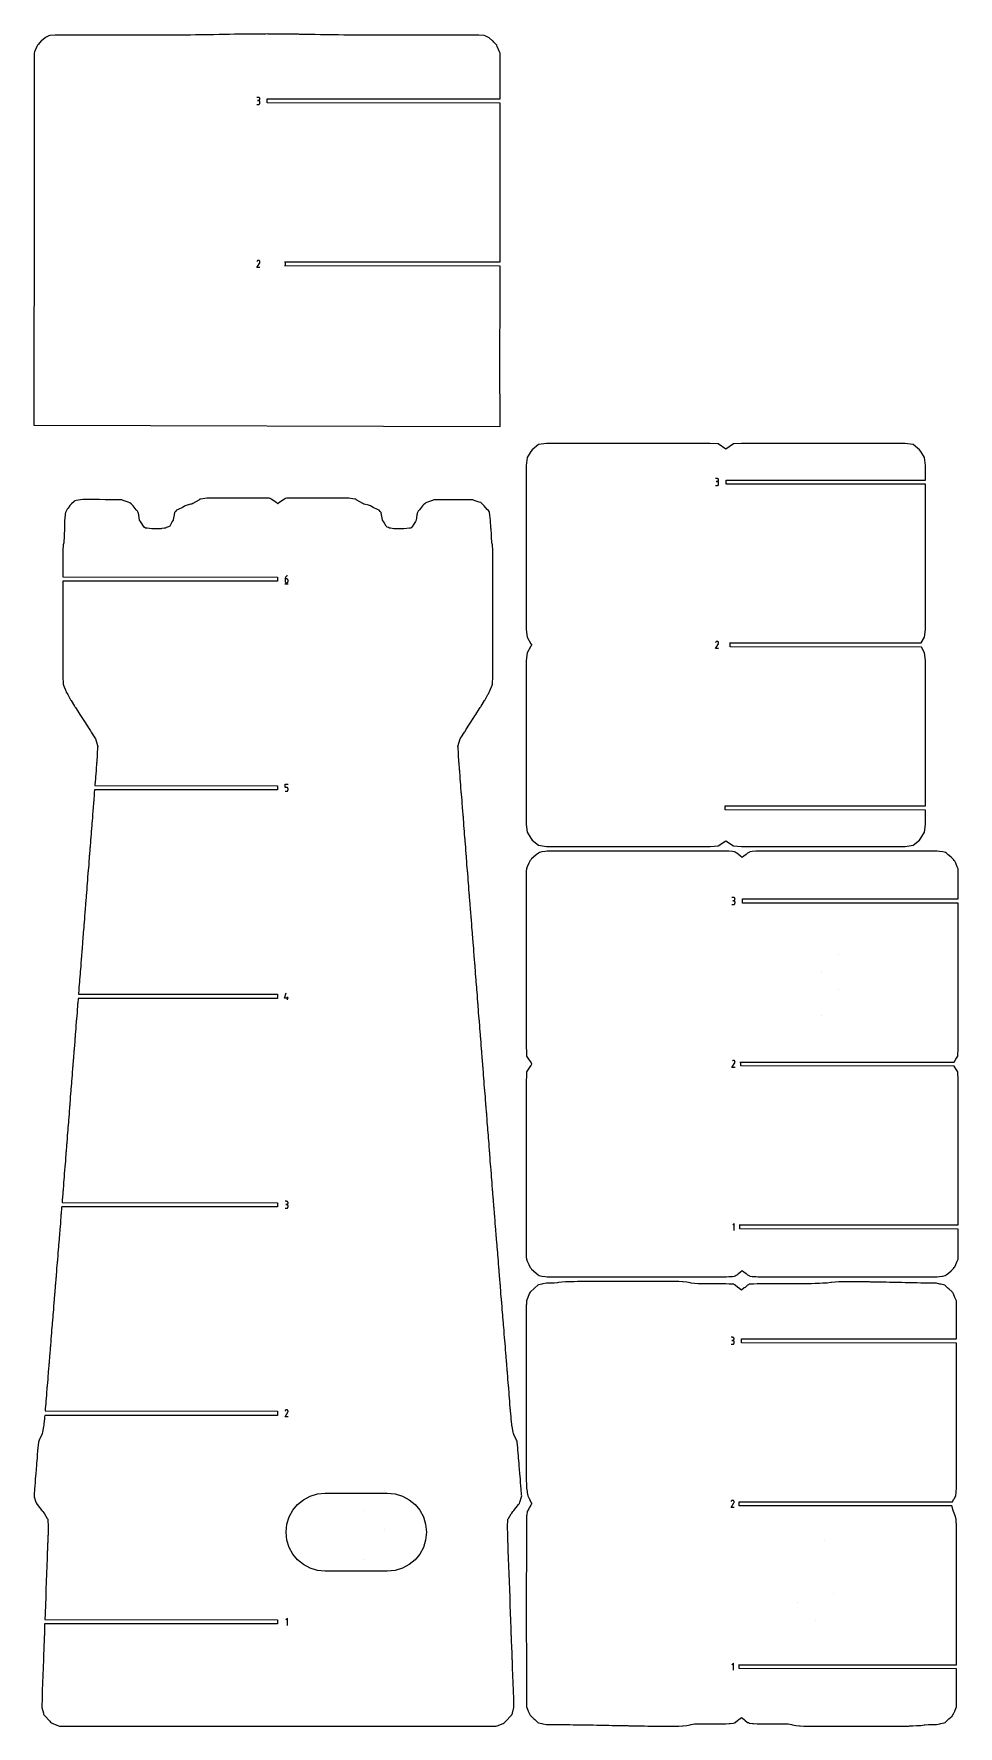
# Model space of a CAD drawing. Extents: x 64 to 697, y 70 to 1229.
import ezdxf

# ---------------------------------------------------------------- set-up
doc = ezdxf.new("R2010")
doc.units = 0
doc.layers.get('0').update_dxf_attribs({"linetype": 'CONTINUOUS'})

msp = doc.modelspace()

# ---------------------------------------------------------------- linework, layer by layer
at = {"color": 0}
for p, q in [((223.665, 1229), (222.767, 1228.89)), ((224.464, 1228.89), (223.665, 1229)), ((65.8689, 1220.3), (64.1696, 1216.7)), ((66.1691, 1221.2), (65.8689, 1220.3)), ((66.6694, 1221.69), (66.1691, 1221.2)), ((68.1701, 1223.39), (66.6694, 1221.69)), ((68.5698, 1223.9), (68.1701, 1223.39)), ((69.07, 1224.29), (68.5698, 1223.9)), ((71.4692, 1226.19), (69.07, 1224.29)), ((72.2683, 1226.69), (71.4692, 1226.19)), ((73.9704, 1227.69), (72.2683, 1226.69)), ((74.7681, 1227.79), (73.9704, 1227.69)), ((78.4684, 1228.1), (74.7681, 1227.79)), ((79.2688, 1228.1), (78.4684, 1228.1)), ((80.1688, 1228.1), (79.2688, 1228.1)), ((83.7696, 1228.1), (80.1688, 1228.1)), ((84.6695, 1228.1), (83.7696, 1228.1)), ((85.4685, 1228.1), (84.6695, 1228.1)), ((89.1674, 1228.1), (85.4685, 1228.1)), ((89.9693, 1228.1), (89.1674, 1228.1)), ((90.8692, 1228.1), (89.9693, 1228.1)), ((94.47, 1228.1), (90.8692, 1228.1)), ((95.3699, 1228.1), (94.47, 1228.1)), ((96.1679, 1228.1), (95.3699, 1228.1)), ((99.8679, 1228.1), (96.1679, 1228.1)), ((100.668, 1228.1), (99.8679, 1228.1)), ((101.568, 1228.1), (100.668, 1228.1)), ((105.169, 1228.1), (101.568, 1228.1)), ((106.069, 1228.1), (105.169, 1228.1)), ((106.868, 1228.1), (106.069, 1228.1)), ((110.567, 1228.1), (106.868, 1228.1)), ((111.369, 1228.1), (110.567, 1228.1)), ((112.168, 1228.1), (111.369, 1228.1)), ((115.87, 1228.1), (112.168, 1228.1)), ((116.669, 1228.1), (115.87, 1228.1)), ((117.567, 1228.1), (116.669, 1228.1)), ((121.17, 1228.1), (117.567, 1228.1)), ((122.068, 1228.1), (121.17, 1228.1)), ((122.867, 1228.1), (122.068, 1228.1)), ((126.569, 1228.1), (122.867, 1228.1)), ((127.368, 1228.1), (126.569, 1228.1)), ((128.268, 1228.1), (127.368, 1228.1)), ((131.869, 1228.1), (128.268, 1228.1)), ((132.769, 1228.1), (131.869, 1228.1)), ((133.568, 1228.1), (132.769, 1228.1)), ((137.269, 1228.1), (133.568, 1228.1)), ((138.068, 1228.1), (137.269, 1228.1)), ((138.967, 1228.1), (138.068, 1228.1)), ((142.569, 1228.1), (138.967, 1228.1)), ((143.468, 1228.1), (142.569, 1228.1)), ((144.267, 1228.1), (143.468, 1228.1)), ((147.968, 1228.1), (144.267, 1228.1)), ((148.767, 1228.1), (147.968, 1228.1)), ((149.667, 1228.1), (148.767, 1228.1)), ((153.268, 1228.1), (149.667, 1228.1)), ((154.168, 1228.1), (153.268, 1228.1)), ((154.967, 1228.1), (154.168, 1228.1)), ((158.669, 1228.1), (154.967, 1228.1)), ((159.468, 1228.1), (158.669, 1228.1)), ((160.366, 1228.1), (159.468, 1228.1)), ((163.967, 1228.1), (160.366, 1228.1)), ((164.867, 1228.2), (163.967, 1228.1)), ((165.666, 1228.2), (164.867, 1228.2)), ((169.368, 1228.2), (165.666, 1228.2)), ((170.167, 1228.2), (169.368, 1228.2)), ((171.067, 1228.2), (170.167, 1228.2)), ((174.668, 1228.29), (171.067, 1228.2)), ((175.568, 1228.29), (174.668, 1228.29)), ((176.367, 1228.29), (175.568, 1228.29)), ((180.068, 1228.4), (176.367, 1228.29)), ((180.866, 1228.4), (180.068, 1228.4)), ((181.665, 1228.4), (180.866, 1228.4)), ((185.367, 1228.4), (181.665, 1228.4)), ((186.166, 1228.4), (185.367, 1228.4)), ((187.066, 1228.4), (186.166, 1228.4)), ((190.767, 1228.5), (187.066, 1228.4)), ((191.566, 1228.5), (190.767, 1228.5)), ((192.366, 1228.5), (191.566, 1228.5)), ((196.067, 1228.6), (192.366, 1228.5)), ((196.867, 1228.6), (196.067, 1228.6)), ((197.767, 1228.6), (196.867, 1228.6)), ((201.367, 1228.69), (197.767, 1228.6)), ((202.266, 1228.69), (201.367, 1228.69)), ((203.065, 1228.69), (202.266, 1228.69)), ((206.766, 1228.69), (203.065, 1228.69)), ((207.566, 1228.69), (206.766, 1228.69)), ((208.466, 1228.69), (207.566, 1228.69)), ((212.066, 1228.8), (208.466, 1228.69)), ((212.966, 1228.8), (212.066, 1228.8)), ((213.765, 1228.8), (212.966, 1228.8)), ((217.467, 1228.89), (213.765, 1228.8)), ((218.266, 1228.89), (217.467, 1228.89)), ((219.166, 1228.89), (218.266, 1228.89)), ((222.767, 1228.89), (219.166, 1228.89)), ((228.166, 1228.89), (224.464, 1228.89)), ((228.965, 1228.89), (228.166, 1228.89)), ((229.865, 1228.89), (228.965, 1228.89)), ((233.466, 1228.8), (229.865, 1228.89)), ((234.366, 1228.8), (233.466, 1228.8)), ((235.165, 1228.8), (234.366, 1228.8)), ((238.867, 1228.69), (235.165, 1228.8)), ((239.666, 1228.69), (238.867, 1228.69)), ((240.564, 1228.69), (239.666, 1228.69)), ((244.166, 1228.69), (240.564, 1228.69)), ((245.065, 1228.69), (244.166, 1228.69)), ((245.867, 1228.6), (245.065, 1228.69)), ((249.566, 1228.6), (245.867, 1228.6)), ((250.365, 1228.6), (249.566, 1228.6)), ((251.265, 1228.6), (250.365, 1228.6)), ((254.865, 1228.5), (251.265, 1228.6)), ((255.765, 1228.5), (254.865, 1228.5)), ((256.567, 1228.5), (255.765, 1228.5)), ((260.266, 1228.4), (256.567, 1228.5)), ((261.065, 1228.4), (260.266, 1228.4)), ((261.866, 1228.4), (261.065, 1228.4)), ((265.566, 1228.4), (261.866, 1228.4)), ((266.364, 1228.4), (265.566, 1228.4)), ((267.266, 1228.4), (266.364, 1228.4)), ((270.865, 1228.29), (267.266, 1228.4)), ((271.764, 1228.29), (270.865, 1228.29)), ((272.566, 1228.29), (271.764, 1228.29)), ((276.265, 1228.2), (272.566, 1228.29)), ((277.064, 1228.2), (276.265, 1228.2)), ((277.967, 1228.2), (277.064, 1228.2)), ((281.565, 1228.2), (277.967, 1228.2)), ((282.465, 1228.2), (281.565, 1228.2)), ((283.265, 1228.1), (282.465, 1228.2)), ((286.964, 1228.1), (283.265, 1228.1)), ((287.763, 1228.1), (286.964, 1228.1)), ((288.666, 1228.1), (287.763, 1228.1)), ((292.264, 1228.1), (288.666, 1228.1)), ((293.164, 1228.1), (292.264, 1228.1)), ((293.966, 1228.1), (293.164, 1228.1)), ((297.664, 1228.1), (293.966, 1228.1)), ((298.464, 1228.1), (297.664, 1228.1)), ((299.367, 1228.1), (298.464, 1228.1)), ((302.964, 1228.1), (299.367, 1228.1)), ((303.864, 1228.1), (302.964, 1228.1)), ((304.665, 1228.1), (303.864, 1228.1)), ((308.364, 1228.1), (304.665, 1228.1)), ((309.163, 1228.1), (308.364, 1228.1)), ((310.066, 1228.1), (309.163, 1228.1)), ((313.664, 1228.1), (310.066, 1228.1)), ((314.563, 1228.1), (313.664, 1228.1)), ((315.365, 1228.1), (314.563, 1228.1)), ((319.064, 1228.1), (315.365, 1228.1)), ((319.863, 1228.1), (319.064, 1228.1)), ((320.766, 1228.1), (319.863, 1228.1)), ((324.364, 1228.1), (320.766, 1228.1)), ((325.264, 1228.1), (324.364, 1228.1)), ((326.064, 1228.1), (325.264, 1228.1)), ((329.763, 1228.1), (326.064, 1228.1)), ((330.562, 1228.1), (329.763, 1228.1)), ((331.465, 1228.1), (330.562, 1228.1)), ((335.063, 1228.1), (331.465, 1228.1)), ((335.963, 1228.1), (335.063, 1228.1)), ((336.765, 1228.1), (335.963, 1228.1)), ((340.464, 1228.1), (336.765, 1228.1)), ((341.266, 1228.1), (340.464, 1228.1)), ((342.065, 1228.1), (341.266, 1228.1)), ((345.764, 1228.1), (342.065, 1228.1)), ((346.564, 1228.1), (345.764, 1228.1)), ((347.464, 1228.1), (346.564, 1228.1)), ((351.062, 1228.1), (347.464, 1228.1)), ((351.965, 1228.1), (351.062, 1228.1)), ((352.764, 1228.1), (351.965, 1228.1)), ((356.464, 1228.1), (352.764, 1228.1)), ((357.265, 1228.1), (356.464, 1228.1)), ((358.165, 1228.1), (357.265, 1228.1)), ((361.763, 1228.1), (358.165, 1228.1)), ((362.666, 1228.1), (361.763, 1228.1)), ((363.463, 1228.1), (362.666, 1228.1)), ((367.164, 1228.1), (363.463, 1228.1)), ((367.965, 1228.1), (367.164, 1228.1)), ((368.864, 1228.1), (367.965, 1228.1)), ((372.463, 1227.79), (368.864, 1228.1)), ((373.662, 1227.5), (372.463, 1227.79)), ((375.363, 1226.5), (373.662, 1227.5)), ((375.864, 1226.19), (375.363, 1226.5)), ((378.164, 1224.29), (375.864, 1226.19)), ((378.665, 1223.9), (378.164, 1224.29)), ((379.166, 1223.39), (378.665, 1223.9)), ((380.665, 1221.69), (379.166, 1223.39)), ((381.064, 1221.2), (380.665, 1221.69)), ((381.363, 1220.3), (381.064, 1221.2)), ((383.064, 1216.7), (381.363, 1220.3)), ((64.1696, 1216.7), (63.8679, 1215.8)), ((63.8679, 1215.8), (63.8679, 1214.99)), ((63.8679, 1214.99), (63.8679, 1211.29)), ((63.8679, 1211.29), (63.8679, 1210.5)), ((63.8679, 1210.5), (63.8679, 1209.59)), ((63.8679, 1209.59), (63.8679, 1206)), ((63.8679, 1206), (63.8679, 1205.1)), ((383.364, 1215.8), (383.064, 1216.7)), ((383.364, 1214.99), (383.364, 1215.8)), ((383.364, 1211.29), (383.364, 1214.99)), ((383.364, 1210.5), (383.364, 1211.29)), ((383.364, 1209.59), (383.364, 1210.5)), ((383.364, 1206), (383.364, 1209.59)), ((383.364, 1205.1), (383.364, 1206)), ((63.8679, 1205.1), (63.8679, 1204.3)), ((63.8679, 1204.3), (63.8679, 1200.59)), ((63.8679, 1200.59), (63.8679, 1199.8)), ((63.8679, 1199.8), (63.8679, 1198.89)), ((63.8679, 1198.89), (63.8679, 1195.3)), ((63.8679, 1195.3), (63.8679, 1194.4)), ((63.8679, 1194.4), (63.8679, 1193.6)), ((383.364, 1204.3), (383.364, 1205.1)), ((383.364, 1200.59), (383.364, 1204.3)), ((383.364, 1199.8), (383.364, 1200.59)), ((383.364, 1198.89), (383.364, 1199.8)), ((383.364, 1195.3), (383.364, 1198.89)), ((383.364, 1194.4), (383.364, 1195.3)), ((383.364, 1193.6), (383.364, 1194.4)), ((63.8679, 1193.6), (63.8679, 1189.89)), ((63.8679, 1189.89), (63.8679, 1189.09)), ((63.8679, 1189.09), (63.8679, 1188.19)), ((63.8679, 1188.19), (63.8679, 1184.6)), ((63.8679, 1184.6), (63.8679, 1183.7)), ((63.8679, 1183.7), (63.8679, 1182.9)), ((63.8679, 1182.9), (63.8679, 1179.2)), ((217.665, 1185.5), (216.567, 1185.5)), ((217.665, 1183.29), (217.067, 1183.29)), ((217.067, 1183.29), (217.665, 1183.29)), ((217.866, 1185.4), (217.665, 1185.5)), ((217.866, 1183.29), (217.665, 1183.29)), ((217.665, 1183.29), (217.665, 1183.29)), ((217.665, 1183.29), (217.866, 1183.29)), ((217.967, 1185.4), (217.866, 1185.4)), ((217.866, 1183.29), (217.967, 1183.39)), ((217.967, 1183.29), (217.866, 1183.29)), ((218.166, 1185.29), (217.967, 1185.4)), ((217.967, 1183.39), (218.166, 1183.5)), ((218.166, 1183.2), (217.967, 1183.29)), ((218.367, 1185.2), (218.166, 1185.29)), ((218.166, 1183.5), (218.367, 1183.59)), ((218.367, 1183.1), (218.166, 1183.2)), ((218.467, 1185.1), (218.367, 1185.2)), ((218.367, 1183.59), (218.467, 1183.7)), ((218.467, 1182.9), (218.367, 1183.1)), ((218.568, 1184.9), (218.467, 1185.1)), ((218.467, 1183.7), (218.568, 1183.89)), ((218.568, 1182.79), (218.467, 1182.9)), ((218.666, 1184.79), (218.568, 1184.9)), ((218.568, 1183.89), (218.666, 1184)), ((218.666, 1182.6), (218.568, 1182.79)), ((218.666, 1184.6), (218.666, 1184.79)), ((218.666, 1184.39), (218.666, 1184.6)), ((218.666, 1184.2), (218.666, 1184.39)), ((218.666, 1184.39), (218.666, 1184.39)), ((218.666, 1184), (218.666, 1184.2)), ((218.666, 1182.5), (218.666, 1182.6)), ((223.766, 1181.7), (223.766, 1184.39)), ((223.766, 1184.39), (383.364, 1184.39)), ((383.364, 1189.89), (383.364, 1193.6)), ((383.364, 1189.09), (383.364, 1189.89)), ((383.364, 1188.19), (383.364, 1189.09)), ((383.364, 1184.39), (383.364, 1188.19)), ((63.8679, 1179.2), (63.8679, 1178.39)), ((63.8679, 1178.39), (63.8679, 1177.49)), ((63.8679, 1177.49), (63.8679, 1173.9)), ((63.8679, 1173.9), (63.8679, 1172.99)), ((63.8679, 1172.99), (63.8679, 1172.2)), ((63.8679, 1172.2), (63.8679, 1168.5)), ((216.567, 1180.7), (217.665, 1180.7)), ((217.665, 1180.7), (217.665, 1180.7)), ((217.665, 1180.7), (217.866, 1180.7)), ((217.866, 1180.7), (217.967, 1180.7)), ((217.967, 1180.7), (218.166, 1180.8)), ((218.166, 1180.8), (218.367, 1180.9)), ((218.367, 1180.9), (218.467, 1180.99)), ((218.467, 1180.99), (218.568, 1181.2)), ((218.568, 1181.2), (218.666, 1181.4)), ((218.666, 1182.3), (218.666, 1182.5)), ((218.666, 1181.7), (218.666, 1182.3)), ((218.666, 1182.3), (218.666, 1182.3)), ((218.666, 1181.5), (218.666, 1181.7)), ((218.666, 1181.4), (218.666, 1181.5)), ((383.364, 1181.5), (223.766, 1181.7)), ((383.364, 1179.2), (383.364, 1181.5)), ((383.364, 1178.39), (383.364, 1179.2)), ((383.364, 1177.49), (383.364, 1178.39)), ((383.364, 1173.9), (383.364, 1177.49)), ((383.364, 1172.99), (383.364, 1173.9)), ((383.364, 1172.2), (383.364, 1172.99)), ((383.364, 1168.5), (383.364, 1172.2)), ((63.8679, 1168.5), (63.8679, 1167.69)), ((63.8679, 1167.69), (63.8679, 1166.79)), ((63.8679, 1166.79), (63.8679, 1163.2)), ((63.8679, 1163.2), (63.8679, 1162.29)), ((63.8679, 1162.29), (63.8679, 1161.5)), ((63.8679, 1161.5), (63.8679, 1157.8)), ((383.364, 1167.69), (383.364, 1168.5)), ((383.364, 1166.79), (383.364, 1167.69)), ((383.364, 1163.2), (383.364, 1166.79)), ((383.364, 1162.29), (383.364, 1163.2)), ((383.364, 1161.5), (383.364, 1162.29)), ((383.364, 1157.8), (383.364, 1161.5)), ((63.8679, 1157.8), (63.8679, 1156.99)), ((63.8679, 1156.99), (63.8679, 1156.2)), ((63.8679, 1156.2), (63.8679, 1152.5)), ((63.8679, 1152.5), (63.8679, 1151.7)), ((63.8679, 1151.7), (63.8679, 1150.8)), ((63.8679, 1150.8), (63.8679, 1147.19)), ((383.364, 1156.99), (383.364, 1157.8)), ((383.364, 1156.2), (383.364, 1156.99)), ((383.364, 1152.5), (383.364, 1156.2)), ((383.364, 1151.7), (383.364, 1152.5)), ((383.364, 1150.8), (383.364, 1151.7)), ((383.364, 1147.19), (383.364, 1150.8)), ((63.8679, 1147.19), (63.8679, 1146.29)), ((63.8679, 1146.29), (63.8679, 1145.49)), ((63.8679, 1145.49), (63.8679, 1141.79)), ((63.8679, 1141.79), (63.8679, 1141)), ((63.8679, 1141), (63.8679, 1140.1)), ((63.8679, 1140.1), (63.8679, 1136.49)), ((63.8679, 1136.49), (63.8679, 1135.6)), ((383.364, 1146.29), (383.364, 1147.19)), ((383.364, 1145.49), (383.364, 1146.29)), ((383.364, 1141.79), (383.364, 1145.49)), ((383.364, 1141), (383.364, 1141.79)), ((383.364, 1140.1), (383.364, 1141)), ((383.364, 1136.49), (383.364, 1140.1)), ((383.364, 1135.6), (383.364, 1136.49)), ((63.8679, 1135.6), (63.8679, 1134.8)), ((63.8679, 1134.8), (63.8679, 1131.09)), ((63.8679, 1131.09), (63.8679, 1130.3)), ((63.8679, 1130.3), (63.8679, 1129.4)), ((63.8679, 1129.4), (63.8679, 1125.8)), ((63.8679, 1125.8), (63.8679, 1124.9)), ((63.8679, 1124.9), (63.8679, 1124.09)), ((383.364, 1134.8), (383.364, 1135.6)), ((383.364, 1131.09), (383.364, 1134.8)), ((383.364, 1130.3), (383.364, 1131.09)), ((383.364, 1129.4), (383.364, 1130.3)), ((383.364, 1125.8), (383.364, 1129.4)), ((383.364, 1124.9), (383.364, 1125.8)), ((383.364, 1124.09), (383.364, 1124.9)), ((63.8679, 1124.09), (63.8679, 1120.39)), ((63.8679, 1120.39), (63.8679, 1119.6)), ((63.8679, 1119.6), (63.8679, 1118.7)), ((63.8679, 1118.7), (63.8679, 1115.1)), ((63.8679, 1115.1), (63.8679, 1114.2)), ((63.8679, 1114.2), (63.8679, 1113.4)), ((63.8679, 1113.4), (63.8679, 1109.69)), ((383.364, 1120.39), (383.364, 1124.09)), ((383.364, 1119.6), (383.364, 1120.39)), ((383.364, 1118.7), (383.364, 1119.6)), ((383.364, 1115.1), (383.364, 1118.7)), ((383.364, 1114.2), (383.364, 1115.1)), ((383.364, 1113.4), (383.364, 1114.2)), ((383.364, 1109.69), (383.364, 1113.4)), ((63.8679, 1109.69), (63.8679, 1108.9)), ((63.8679, 1108.9), (63.8679, 1108)), ((63.8679, 1108), (63.8679, 1104.4)), ((63.8679, 1104.4), (63.8679, 1103.5)), ((63.8679, 1103.5), (63.8679, 1102.7)), ((63.8679, 1102.7), (63.9685, 1098.99)), ((383.364, 1108.9), (383.364, 1109.69)), ((383.364, 1108), (383.364, 1108.9)), ((383.364, 1104.4), (383.364, 1108)), ((383.364, 1103.5), (383.364, 1104.4)), ((383.364, 1102.7), (383.364, 1103.5)), ((383.364, 1098.99), (383.364, 1102.7)), ((63.9685, 1098.99), (63.9685, 1098.2)), ((63.9685, 1098.2), (63.9685, 1097.3)), ((63.9685, 1097.3), (63.9685, 1093.7)), ((63.9685, 1093.7), (63.9685, 1092.8)), ((63.9685, 1092.8), (63.9685, 1092)), ((63.9685, 1092), (63.9685, 1088.29)), ((383.364, 1098.2), (383.364, 1098.99)), ((383.364, 1097.3), (383.364, 1098.2)), ((383.364, 1093.7), (383.364, 1097.3)), ((383.364, 1092.8), (383.364, 1093.7)), ((383.364, 1092), (383.364, 1092.8)), ((383.364, 1088.29), (383.364, 1092)), ((63.9685, 1088.29), (63.9685, 1087.5)), ((63.9685, 1087.5), (63.9685, 1086.6)), ((63.9685, 1086.6), (63.9685, 1083)), ((63.9685, 1083), (63.9685, 1082.1)), ((63.9685, 1082.1), (63.9685, 1081.3)), ((63.9685, 1081.3), (63.9685, 1077.6)), ((383.364, 1087.5), (383.364, 1088.29)), ((383.364, 1086.6), (383.364, 1087.5)), ((383.364, 1083), (383.364, 1086.6)), ((383.364, 1082.1), (383.364, 1083)), ((383.364, 1081.3), (383.364, 1082.1)), ((383.364, 1077.6), (383.364, 1081.3)), ((63.9685, 1077.6), (63.9685, 1076.8)), ((63.9685, 1076.8), (63.9685, 1076)), ((63.9685, 1076), (63.9685, 1072.3)), ((63.9685, 1072.3), (63.9685, 1071.5)), ((63.9685, 1071.5), (63.9685, 1070.6)), ((63.9685, 1070.6), (63.9685, 1067)), ((63.9685, 1067), (63.9685, 1066.1)), ((216.765, 1073.29), (216.567, 1072.99)), ((216.567, 1069), (218.568, 1072.2)), ((218.666, 1069), (216.567, 1069)), ((216.866, 1073.5), (216.765, 1073.29)), ((216.966, 1073.59), (216.866, 1073.5)), ((217.067, 1073.7), (216.966, 1073.59)), ((217.266, 1073.8), (217.067, 1073.7)), ((217.467, 1073.8), (217.266, 1073.8)), ((217.665, 1073.8), (217.467, 1073.8)), ((217.866, 1073.8), (217.665, 1073.8)), ((217.967, 1073.8), (217.866, 1073.8)), ((218.166, 1073.7), (217.967, 1073.8)), ((218.367, 1073.59), (218.166, 1073.7)), ((218.166, 1073.7), (218.166, 1073.7)), ((218.467, 1073.5), (218.367, 1073.59)), ((218.568, 1073.29), (218.467, 1073.5)), ((218.666, 1073.09), (218.568, 1073.29)), ((218.568, 1072.2), (218.666, 1072.4)), ((218.568, 1072.2), (218.568, 1072.2)), ((218.568, 1072.2), (218.568, 1072.2)), ((218.568, 1072.2), (218.568, 1072.2)), ((218.568, 1072.2), (218.568, 1072.2)), ((218.568, 1072.2), (218.568, 1072.2)), ((218.568, 1072.2), (218.568, 1072.2)), ((218.568, 1072.2), (218.568, 1072.2)), ((218.568, 1072.2), (218.568, 1072.2)), ((218.568, 1072.2), (218.568, 1072.2)), ((218.568, 1072.2), (218.568, 1072.2)), ((218.568, 1072.2), (218.568, 1072.2)), ((218.666, 1072.99), (218.666, 1073.09)), ((218.666, 1072.8), (218.666, 1072.99)), ((218.666, 1072.6), (218.666, 1072.8)), ((218.666, 1072.4), (218.666, 1072.6)), ((235.62, 1072.8), (383.364, 1072.8)), ((383.364, 1069.9), (235.62, 1070.09)), ((236.185, 1070.09), (236.185, 1072.8)), ((383.364, 1076.8), (383.364, 1077.6)), ((383.364, 1076), (383.364, 1076.8)), ((383.364, 1072.8), (383.364, 1076)), ((383.364, 1067), (383.364, 1069.9)), ((383.364, 1066.1), (383.364, 1067)), ((63.9685, 1066.1), (63.9685, 1065.29)), ((63.9685, 1065.29), (63.9685, 1061.6)), ((63.9685, 1061.6), (63.9685, 1060.8)), ((63.9685, 1060.8), (63.9685, 1059.9)), ((63.9685, 1059.9), (63.9685, 1056.3)), ((63.9685, 1056.3), (63.9685, 1055.4)), ((63.9685, 1055.4), (63.9685, 1054.6)), ((383.364, 1065.29), (383.364, 1066.1)), ((383.364, 1061.6), (383.364, 1065.29)), ((383.364, 1060.8), (383.364, 1061.6)), ((383.364, 1059.9), (383.364, 1060.8)), ((383.364, 1056.3), (383.364, 1059.9)), ((383.364, 1055.4), (383.364, 1056.3)), ((383.364, 1054.6), (383.364, 1055.4)), ((63.9685, 1043.89), (63.7466, 1040.88)), ((63.9685, 1054.6), (63.9685, 1050.9)), ((63.9685, 1050.9), (63.9685, 1050.1)), ((63.9685, 1050.1), (63.9685, 1049.2)), ((63.9685, 1049.2), (63.9685, 1045.6)), ((63.9685, 1045.6), (63.9685, 1044.7)), ((63.9685, 1044.7), (63.9685, 1043.89)), ((383.254, 1004.58), (383.364, 1049.2)), ((383.364, 1050.9), (383.364, 1054.6)), ((383.364, 1050.1), (383.364, 1050.9)), ((383.364, 1049.2), (383.364, 1050.1)), ((63.7466, 1040.88), (63.8059, 960.935)), ((383.462, 959.954), (383.254, 1004.58)), ((63.8059, 960.935), (383.462, 959.954)), ((404.463, 942.795), (401.962, 938.699)), ((405.363, 943.998), (404.463, 942.795)), ((409.766, 947.6), (405.363, 943.998)), ((415.163, 948.397), (409.766, 947.6)), ((420.462, 948.397), (415.163, 948.397)), ((425.863, 948.397), (420.462, 948.397)), ((431.161, 948.397), (425.863, 948.397)), ((436.563, 948.397), (431.161, 948.397)), ((441.861, 948.397), (436.563, 948.397)), ((447.262, 948.397), (441.861, 948.397)), ((452.561, 948.397), (447.262, 948.397)), ((457.962, 948.397), (452.561, 948.397)), ((463.261, 948.397), (457.962, 948.397)), ((468.563, 948.397), (463.261, 948.397)), ((473.96, 948.397), (468.563, 948.397)), ((479.263, 948.397), (473.96, 948.397)), ((484.66, 948.397), (479.263, 948.397)), ((489.962, 948.397), (484.66, 948.397)), ((495.36, 948.397), (489.962, 948.397)), ((500.662, 948.397), (495.36, 948.397)), ((506.06, 948.397), (500.662, 948.397)), ((511.362, 948.397), (506.06, 948.397)), ((516.759, 948.397), (511.362, 948.397)), ((522.062, 948.397), (516.759, 948.397)), ((527.459, 948.397), (522.062, 948.397)), ((532.761, 948.097), (527.459, 948.397)), ((538.06, 944.499), (532.761, 948.097)), ((543.461, 948.097), (538.06, 944.499)), ((548.76, 948.397), (543.461, 948.097)), ((554.161, 948.397), (548.76, 948.397)), ((559.46, 948.397), (554.161, 948.397)), ((564.861, 948.397), (559.46, 948.397)), ((570.159, 948.397), (564.861, 948.397)), ((575.56, 948.397), (570.159, 948.397)), ((580.859, 948.397), (575.56, 948.397)), ((586.26, 948.397), (580.859, 948.397)), ((591.559, 948.397), (586.26, 948.397)), ((596.956, 948.397), (591.559, 948.397)), ((602.259, 948.397), (596.956, 948.397)), ((607.66, 948.397), (602.259, 948.397)), ((612.958, 948.397), (607.66, 948.397)), ((618.257, 948.397), (612.958, 948.397)), ((623.658, 948.397), (618.257, 948.397)), ((628.957, 948.397), (623.658, 948.397)), ((634.358, 948.397), (628.957, 948.397)), ((639.657, 948.397), (634.358, 948.397)), ((645.058, 948.397), (639.657, 948.397)), ((650.356, 948.397), (645.058, 948.397)), ((655.757, 948.397), (650.356, 948.397)), ((661.056, 948.397), (655.757, 948.397)), ((666.457, 947.6), (661.056, 948.397)), ((670.856, 943.998), (666.457, 947.6)), ((671.756, 942.795), (670.856, 943.998)), ((674.257, 938.699), (671.756, 942.795)), ((401.962, 938.699), (401.264, 933.298)), ((401.264, 933.298), (401.264, 928)), ((401.264, 928), (401.264, 922.599)), ((674.857, 933.298), (674.257, 938.699)), ((674.857, 928), (674.857, 933.298)), ((674.857, 923.297), (674.857, 928)), ((401.264, 922.599), (401.264, 917.296)), ((401.264, 917.296), (401.264, 911.899)), ((532.063, 924.398), (531.061, 924.398)), ((531.061, 919.596), (532.063, 919.596)), ((532.063, 922.2), (531.562, 922.2)), ((531.562, 922.2), (532.063, 922.2)), ((532.261, 924.295), (532.063, 924.398)), ((532.261, 922.2), (532.063, 922.2)), ((532.063, 922.2), (532.063, 922.2)), ((532.063, 922.2), (532.261, 922.2)), ((532.063, 919.596), (532.063, 919.596)), ((532.063, 919.596), (532.261, 919.596)), ((532.462, 924.295), (532.261, 924.295)), ((532.261, 922.2), (532.462, 922.295)), ((532.462, 922.2), (532.261, 922.2)), ((532.261, 919.596), (532.462, 919.596)), ((532.659, 924.2), (532.462, 924.295)), ((532.462, 922.295), (532.659, 922.397)), ((532.659, 922.098), (532.462, 922.2)), ((532.462, 919.596), (532.659, 919.699)), ((532.761, 924.098), (532.659, 924.2)), ((532.659, 922.397), (532.761, 922.496)), ((532.761, 921.999), (532.659, 922.098)), ((532.659, 919.699), (532.761, 919.798)), ((532.963, 923.999), (532.761, 924.098)), ((532.761, 922.496), (532.963, 922.599)), ((532.963, 921.794), (532.761, 921.999)), ((532.761, 919.798), (532.963, 919.896)), ((533.061, 923.798), (532.963, 923.999)), ((532.963, 922.599), (533.061, 922.697)), ((533.061, 921.699), (532.963, 921.794)), ((532.963, 919.896), (533.061, 920.097)), ((533.061, 923.699), (533.061, 923.798)), ((533.16, 923.498), (533.061, 923.699)), ((533.061, 922.898), (533.16, 923.099)), ((533.061, 922.697), (533.061, 922.898)), ((533.061, 921.498), (533.061, 921.699)), ((533.16, 921.297), (533.061, 921.498)), ((533.061, 920.298), (533.16, 920.397)), ((533.061, 920.097), (533.061, 920.298)), ((533.16, 923.297), (533.16, 923.498)), ((533.16, 923.099), (533.16, 923.297)), ((533.16, 923.297), (533.16, 923.297)), ((533.16, 921.198), (533.16, 921.297)), ((533.16, 920.598), (533.16, 921.198)), ((533.16, 921.198), (533.16, 921.198)), ((533.16, 920.397), (533.16, 920.598)), ((538.261, 920.598), (538.261, 923.297)), ((538.261, 923.297), (674.857, 923.297)), ((674.857, 920.397), (538.261, 920.598)), ((674.857, 917.296), (674.857, 920.397)), ((674.857, 911.899), (674.857, 917.296)), ((88.4686, 905.898), (87.2684, 904.099)), ((88.8683, 906.399), (88.4686, 905.898)), ((89.469, 906.999), (88.8683, 906.399)), ((91.3694, 908.597), (89.469, 906.999)), ((91.9688, 909.094), (91.3694, 908.597)), ((92.7682, 909.299), (91.9688, 909.094)), ((97.3695, 909.997), (92.7682, 909.299)), ((97.8697, 909.997), (97.3695, 909.997)), ((102.068, 909.899), (97.8697, 909.997)), ((102.669, 909.899), (102.068, 909.899)), ((103.368, 909.899), (102.669, 909.899)), ((107.369, 909.899), (103.368, 909.899)), ((108.07, 909.899), (107.369, 909.899)), ((108.767, 909.899), (108.07, 909.899)), ((112.668, 909.796), (108.767, 909.899)), ((113.368, 909.796), (112.668, 909.796)), ((114.067, 909.796), (113.368, 909.796)), ((118.068, 909.796), (114.067, 909.796)), ((118.769, 909.796), (118.068, 909.796)), ((119.467, 909.796), (118.769, 909.796)), ((123.367, 909.697), (119.467, 909.796)), ((124.069, 909.697), (123.367, 909.697)), ((125.069, 909.299), (124.069, 909.697)), ((128.368, 908.099), (125.069, 909.299)), ((129.469, 907.796), (128.368, 908.099)), ((130.368, 906.999), (129.469, 907.796)), ((131.066, 906.399), (130.368, 906.999)), ((131.768, 905.598), (131.066, 906.399)), ((133.967, 902.998), (131.768, 905.598)), ((165.666, 904.596), (162.767, 903.199)), ((166.868, 905.196), (165.666, 904.596)), ((167.469, 905.598), (166.868, 905.196)), ((168.968, 905.997), (167.469, 905.598)), ((169.868, 906.399), (168.968, 905.997)), ((171.167, 906.695), (169.868, 906.399)), ((172.168, 906.798), (171.167, 906.695)), ((172.767, 907.299), (172.168, 906.798)), ((176.765, 909.595), (172.767, 907.299)), ((177.567, 910.096), (176.765, 909.595)), ((178.168, 910.198), (177.567, 910.096)), ((182.266, 910.897), (178.168, 910.198)), ((182.867, 910.999), (182.266, 910.897)), ((183.569, 910.999), (182.867, 910.999)), ((187.566, 910.999), (183.569, 910.999)), ((188.268, 910.999), (187.566, 910.999)), ((188.868, 910.999), (188.268, 910.999)), ((192.967, 910.999), (188.868, 910.999)), ((193.566, 910.999), (192.967, 910.999)), ((194.268, 910.999), (193.566, 910.999)), ((198.265, 910.999), (194.268, 910.999)), ((198.967, 910.999), (198.265, 910.999)), ((199.567, 910.999), (198.967, 910.999)), ((203.565, 910.999), (199.567, 910.999)), ((204.266, 910.999), (203.565, 910.999)), ((204.968, 910.999), (204.266, 910.999)), ((208.966, 910.999), (204.968, 910.999)), ((209.667, 910.999), (208.966, 910.999)), ((210.268, 910.999), (209.667, 910.999)), ((214.266, 910.999), (210.268, 910.999)), ((214.966, 910.999), (214.266, 910.999)), ((215.667, 910.999), (214.966, 910.999)), ((219.665, 910.999), (215.667, 910.999)), ((220.366, 910.999), (219.665, 910.999)), ((220.967, 910.999), (220.366, 910.999)), ((224.965, 910.798), (220.967, 910.999)), ((225.666, 910.696), (224.965, 910.798)), ((226.368, 910.297), (225.666, 910.696)), ((230.365, 907.598), (226.368, 910.297)), ((230.966, 907.098), (230.365, 907.598)), ((231.666, 907.598), (230.966, 907.098)), ((235.665, 910.297), (231.666, 907.598)), ((236.365, 910.696), (235.665, 910.297)), ((237.067, 910.798), (236.365, 910.696)), ((241.064, 910.999), (237.067, 910.798)), ((241.665, 910.999), (241.064, 910.999)), ((242.366, 910.999), (241.665, 910.999)), ((246.364, 910.999), (242.366, 910.999)), ((247.066, 910.999), (246.364, 910.999)), ((247.767, 910.999), (247.066, 910.999)), ((251.765, 910.999), (247.767, 910.999)), ((252.366, 910.999), (251.765, 910.999)), ((253.066, 910.999), (252.366, 910.999)), ((257.066, 910.999), (253.066, 910.999)), ((257.765, 910.999), (257.066, 910.999)), ((258.366, 910.999), (257.765, 910.999)), ((262.464, 910.999), (258.366, 910.999)), ((263.065, 910.999), (262.464, 910.999)), ((263.766, 910.999), (263.065, 910.999)), ((267.766, 910.999), (263.766, 910.999)), ((268.465, 910.999), (267.766, 910.999)), ((269.066, 910.999), (268.465, 910.999)), ((273.164, 910.999), (269.066, 910.999)), ((273.765, 910.999), (273.164, 910.999)), ((274.465, 910.999), (273.765, 910.999)), ((278.466, 910.999), (274.465, 910.999)), ((279.164, 910.999), (278.466, 910.999)), ((279.765, 910.897), (279.164, 910.999)), ((283.766, 910.198), (279.765, 910.897)), ((284.464, 910.096), (283.766, 910.198)), ((285.266, 909.595), (284.464, 910.096)), ((289.264, 907.299), (285.266, 909.595)), ((289.865, 906.798), (289.264, 907.299)), ((291.164, 906.6), (289.865, 906.798)), ((292.163, 906.399), (291.164, 906.6)), ((293.066, 905.997), (292.163, 906.399)), ((294.564, 905.598), (293.066, 905.997)), ((295.165, 905.196), (294.564, 905.598)), ((296.365, 904.596), (295.165, 905.196)), ((299.266, 903.199), (296.365, 904.596)), ((330.263, 905.598), (328.065, 902.998)), ((330.965, 906.399), (330.263, 905.598)), ((331.965, 907.196), (330.965, 906.399)), ((332.563, 907.796), (331.965, 907.196)), ((333.663, 908.099), (332.563, 907.796)), ((336.963, 909.299), (333.663, 908.099)), ((337.964, 909.697), (336.963, 909.299)), ((338.664, 909.697), (337.964, 909.697)), ((342.564, 909.697), (338.664, 909.697)), ((343.262, 909.697), (342.564, 909.697)), ((344.065, 909.697), (343.262, 909.697)), ((347.864, 909.697), (344.065, 909.697)), ((348.663, 909.697), (347.864, 909.697)), ((349.364, 909.697), (348.663, 909.697)), ((353.265, 909.697), (349.364, 909.697)), ((353.963, 909.697), (353.265, 909.697)), ((354.764, 909.697), (353.963, 909.697)), ((358.563, 909.697), (354.764, 909.697)), ((359.361, 909.697), (358.563, 909.697)), ((360.063, 909.697), (359.361, 909.697)), ((363.862, 909.697), (360.063, 909.697)), ((364.663, 909.697), (363.862, 909.697)), ((365.661, 909.398), (364.663, 909.697)), ((369.062, 908.195), (365.661, 909.398)), ((370.064, 907.898), (369.062, 908.195)), ((370.664, 907.397), (370.064, 907.898)), ((371.165, 906.999), (370.664, 907.397)), ((371.863, 906.399), (371.165, 906.999)), ((372.463, 905.697), (371.863, 906.399)), ((374.562, 903.199), (372.463, 905.697)), ((401.264, 911.899), (401.264, 906.6)), ((401.264, 906.6), (401.264, 901.199)), ((674.857, 906.6), (674.857, 911.899)), ((674.857, 901.199), (674.857, 906.6)), ((84.8678, 895.798), (84.77, 894.796)), ((84.77, 894.796), (84.77, 891.297)), ((84.9683, 896.899), (84.8678, 895.798)), ((85.2674, 899.897), (84.9683, 896.899)), ((85.4685, 901.097), (85.2674, 899.897)), ((85.8682, 901.898), (85.4685, 901.097)), ((86.1702, 902.497), (85.8682, 901.898)), ((86.6704, 903.298), (86.1702, 902.497)), ((87.2684, 904.099), (86.6704, 903.298)), ((134.768, 902.099), (133.967, 902.998)), ((135.067, 901.598), (134.768, 902.099)), ((135.369, 901.097), (135.067, 901.598)), ((135.668, 899.396), (135.369, 901.097)), ((135.967, 897.498), (135.668, 899.396)), ((136.269, 895.798), (135.967, 897.498)), ((136.967, 894.796), (136.269, 895.798)), ((139.367, 891.095), (136.967, 894.796)), ((158.568, 894.898), (156.866, 891.798)), ((159.267, 895.798), (158.568, 894.898)), ((159.567, 897.498), (159.267, 895.798)), ((159.866, 899.396), (159.567, 897.498)), ((160.168, 901.097), (159.866, 899.396)), ((160.867, 901.795), (160.168, 901.097)), ((161.467, 902.6), (160.867, 901.795)), ((162.767, 903.199), (161.467, 902.6)), ((300.564, 902.6), (299.266, 903.199)), ((301.165, 901.795), (300.564, 902.6)), ((301.863, 901.097), (301.165, 901.795)), ((302.065, 899.396), (301.863, 901.097)), ((302.464, 897.498), (302.065, 899.396)), ((302.665, 895.798), (302.464, 897.498)), ((303.364, 894.898), (302.665, 895.798)), ((305.165, 891.695), (303.364, 894.898)), ((325.264, 894.997), (322.766, 890.997)), ((325.763, 895.798), (325.264, 894.997)), ((326.064, 897.498), (325.763, 895.798)), ((326.364, 899.396), (326.064, 897.498)), ((326.665, 901.097), (326.364, 899.396)), ((326.964, 901.598), (326.665, 901.097)), ((327.263, 902.099), (326.964, 901.598)), ((328.065, 902.998), (327.263, 902.099)), ((375.363, 902.398), (374.562, 903.199)), ((375.765, 901.7), (375.363, 902.398)), ((376.163, 901.097), (375.765, 901.7)), ((376.361, 899.495), (376.163, 901.097)), ((376.664, 897.297), (376.361, 899.495)), ((376.862, 895.798), (376.664, 897.297)), ((376.862, 894.599), (376.862, 895.798)), ((376.961, 891.596), (376.862, 894.599)), ((401.264, 901.199), (401.264, 895.897)), ((401.264, 895.897), (401.264, 890.499)), ((674.857, 895.897), (674.857, 901.199)), ((674.857, 890.499), (674.857, 895.897)), ((84.569, 885.098), (84.2698, 880.396)), ((84.6695, 889.596), (84.569, 885.797)), ((84.569, 885.797), (84.569, 885.098)), ((84.77, 891.297), (84.6695, 890.397)), ((84.6695, 890.397), (84.6695, 889.596)), ((140.266, 890.397), (139.367, 891.095)), ((141.368, 890.298), (140.266, 890.397)), ((144.569, 889.998), (141.368, 890.298)), ((145.469, 889.998), (144.569, 889.998)), ((146.167, 889.998), (145.469, 889.998)), ((150.168, 889.998), (146.167, 889.998)), ((150.768, 889.998), (150.168, 889.998)), ((151.466, 890.097), (150.768, 889.998)), ((153.369, 890.397), (151.466, 890.097)), ((153.967, 890.397), (153.369, 890.397)), ((154.568, 890.697), (153.967, 890.397)), ((155.466, 890.997), (154.568, 890.697)), ((156.168, 891.297), (155.466, 890.997)), ((156.866, 891.798), (156.168, 891.297)), ((305.864, 891.095), (305.165, 891.695)), ((306.965, 890.697), (305.864, 891.095)), ((307.566, 890.397), (306.965, 890.697)), ((308.263, 890.298), (307.566, 890.397)), ((310.566, 889.998), (308.263, 890.298)), ((311.164, 889.9), (310.566, 889.998)), ((311.865, 889.9), (311.164, 889.9)), ((315.866, 889.9), (311.865, 889.9)), ((316.564, 889.9), (315.866, 889.9)), ((317.264, 889.9), (316.564, 889.9)), ((321.265, 890.298), (317.264, 889.9)), ((322.265, 890.397), (321.265, 890.298)), ((322.766, 890.997), (322.265, 890.397)), ((377.063, 890.397), (376.961, 891.596)), ((377.165, 889.596), (377.063, 890.397)), ((377.363, 885.899), (377.165, 889.596)), ((377.564, 884.597), (377.363, 885.899)), ((377.765, 880.396), (377.564, 884.597)), ((401.264, 890.499), (401.264, 885.197)), ((401.264, 885.197), (401.264, 879.898)), ((674.857, 885.197), (674.857, 890.499)), ((674.857, 879.8), (674.857, 885.197)), ((83.9682, 878.995), (83.5685, 874.995)), ((83.5685, 874.995), (83.5685, 874.399)), ((83.5685, 874.399), (83.5685, 873.697)), ((83.5685, 873.697), (83.5685, 869.696)), ((83.5685, 869.696), (83.5685, 868.998)), ((84.0687, 879.697), (83.9682, 878.995)), ((84.2698, 880.396), (84.0687, 879.697)), ((377.963, 879.697), (377.765, 880.396)), ((378.065, 878.995), (377.963, 879.697)), ((378.361, 874.995), (378.065, 878.995)), ((378.464, 874.399), (378.361, 874.995)), ((378.464, 873.697), (378.464, 874.399)), ((378.464, 869.696), (378.464, 873.697)), ((378.464, 868.998), (378.464, 869.696)), ((401.264, 879.898), (401.264, 874.497)), ((401.264, 874.497), (401.264, 869.199)), ((674.857, 874.497), (674.857, 879.8)), ((674.857, 869.199), (674.857, 874.497)), ((83.5685, 868.998), (83.5685, 868.398)), ((83.5685, 868.398), (83.5685, 864.298)), ((83.5685, 864.298), (83.5685, 863.699)), ((83.5685, 863.699), (83.5685, 862.997)), ((83.5685, 862.997), (83.5685, 858.996)), ((83.5685, 858.996), (83.5685, 858.298)), ((83.5685, 858.298), (83.5685, 857.698)), ((378.464, 868.398), (378.464, 868.998)), ((378.464, 864.298), (378.464, 868.398)), ((378.464, 863.699), (378.464, 864.298)), ((378.464, 862.997), (378.464, 863.699)), ((378.464, 858.996), (378.464, 862.997)), ((378.464, 858.298), (378.464, 858.996)), ((378.464, 857.698), (378.464, 858.298)), ((401.264, 869.199), (401.264, 863.798)), ((401.264, 863.798), (401.264, 858.499)), ((401.264, 858.499), (401.264, 853.098)), ((674.857, 863.798), (674.857, 869.199)), ((674.857, 858.499), (674.857, 863.798)), ((674.857, 853.098), (674.857, 858.499)), ((83.5685, 857.698), (83.5685, 856.897)), ((83.5685, 856.897), (230.866, 856.696)), ((230.866, 853.997), (83.5685, 853.997)), ((83.5685, 853.997), (83.5685, 852.999)), ((83.5685, 852.999), (83.5685, 852.297)), ((83.5685, 852.297), (83.5685, 848.297)), ((83.5685, 848.297), (83.5685, 847.598)), ((83.5685, 847.598), (83.5685, 846.998)), ((83.5685, 846.998), (83.5685, 842.998)), ((230.866, 856.696), (230.866, 853.997)), ((235.766, 852.297), (238.165, 852.297)), ((236.066, 856.199), (235.967, 855.899)), ((235.967, 855.899), (235.967, 855.599)), ((235.967, 855.599), (235.967, 853.997)), ((236.966, 855.599), (235.967, 855.599)), ((235.967, 853.997), (235.967, 853.997)), ((235.967, 853.997), (235.967, 853.796)), ((235.967, 853.796), (235.967, 853.595)), ((235.967, 853.595), (236.066, 853.496)), ((236.164, 856.499), (236.066, 856.199)), ((236.066, 853.496), (236.164, 853.299)), ((236.265, 856.798), (236.164, 856.499)), ((236.164, 853.299), (236.365, 853.197)), ((236.466, 857.098), (236.265, 856.798)), ((236.365, 853.197), (236.466, 853.098)), ((236.664, 857.299), (236.466, 857.098)), ((236.466, 853.098), (236.664, 852.999)), ((236.966, 857.497), (236.664, 857.299)), ((236.664, 852.999), (236.866, 852.897)), ((236.866, 852.897), (236.966, 852.897)), ((237.265, 857.596), (236.966, 857.497)), ((237.164, 855.599), (236.966, 855.599)), ((236.966, 852.897), (236.966, 852.897)), ((236.966, 852.897), (237.164, 852.897)), ((237.366, 855.497), (237.164, 855.599)), ((237.164, 852.897), (237.366, 852.999)), ((237.567, 857.698), (237.265, 857.596)), ((237.567, 855.398), (237.366, 855.497)), ((237.366, 852.999), (237.567, 853.098)), ((237.567, 857.698), (237.567, 857.698)), ((237.665, 855.299), (237.567, 855.398)), ((237.567, 853.098), (237.665, 853.197)), ((237.866, 855.197), (237.665, 855.299)), ((237.665, 853.197), (237.866, 853.299)), ((237.967, 855.098), (237.866, 855.197)), ((237.866, 853.299), (237.967, 853.496)), ((237.967, 854.901), (237.967, 855.098)), ((238.067, 854.699), (237.967, 854.901)), ((237.967, 853.595), (238.067, 853.796)), ((237.967, 853.496), (237.967, 853.595)), ((238.067, 854.498), (238.067, 854.699)), ((238.067, 853.997), (238.067, 854.498)), ((238.067, 854.498), (238.067, 854.498)), ((238.067, 853.796), (238.067, 853.997)), ((378.464, 853.698), (378.464, 857.698)), ((378.464, 852.999), (378.464, 853.698)), ((378.464, 852.297), (378.464, 852.999)), ((378.464, 848.297), (378.464, 852.297)), ((378.464, 847.598), (378.464, 848.297)), ((378.464, 846.998), (378.464, 847.598)), ((378.464, 842.998), (378.464, 846.998)), ((401.264, 853.098), (401.264, 847.799)), ((401.264, 847.799), (401.264, 842.398)), ((674.857, 847.799), (674.857, 853.098)), ((674.857, 842.398), (674.857, 847.799)), ((83.5685, 842.998), (83.5685, 842.296)), ((83.5685, 842.296), (83.5685, 841.597)), ((83.5685, 841.597), (83.5685, 837.597)), ((83.5685, 837.597), (83.5685, 836.898)), ((83.5685, 836.898), (83.5685, 836.299)), ((83.5685, 836.299), (83.5685, 832.298)), ((378.464, 842.296), (378.464, 842.998)), ((378.464, 841.597), (378.464, 842.296)), ((378.464, 837.597), (378.464, 841.597)), ((378.464, 836.898), (378.464, 837.597)), ((378.464, 836.299), (378.464, 836.898)), ((378.464, 832.298), (378.464, 836.299)), ((401.264, 842.398), (401.264, 837.099)), ((401.264, 837.099), (401.264, 831.698)), ((674.857, 837.099), (674.857, 842.398)), ((674.857, 831.698), (674.857, 837.099)), ((83.5685, 832.298), (83.5685, 831.596)), ((83.5685, 831.596), (83.5685, 830.898)), ((83.5685, 830.898), (83.5685, 826.897)), ((83.5685, 826.897), (83.5685, 826.297)), ((83.5685, 826.297), (83.5685, 825.599)), ((83.5685, 825.599), (83.5685, 821.598)), ((378.464, 831.596), (378.464, 832.298)), ((378.464, 830.898), (378.464, 831.596)), ((378.464, 826.897), (378.464, 830.898)), ((378.464, 826.297), (378.464, 826.897)), ((378.464, 825.599), (378.464, 826.297)), ((378.464, 821.598), (378.464, 825.599)), ((401.264, 831.698), (401.264, 826.4)), ((401.264, 826.4), (401.264, 820.999)), ((674.857, 826.4), (674.857, 831.698)), ((674.857, 820.999), (674.857, 826.4)), ((83.5685, 821.598), (83.5685, 820.896)), ((83.5685, 820.896), (83.5685, 820.198)), ((83.5685, 820.198), (83.5685, 816.197)), ((83.5685, 816.197), (83.5685, 815.598)), ((83.5685, 815.598), (83.5685, 814.899)), ((83.5685, 814.899), (83.5685, 810.899)), ((378.464, 820.896), (378.464, 821.598)), ((378.464, 820.198), (378.464, 820.896)), ((378.464, 816.197), (378.464, 820.198)), ((378.464, 815.598), (378.464, 816.197)), ((378.464, 814.899), (378.464, 815.598)), ((378.464, 810.899), (378.464, 814.899)), ((401.264, 820.999), (401.863, 815.696)), ((401.863, 815.696), (404.463, 811.198)), ((531.16, 812.197), (531.061, 811.9)), ((531.259, 812.398), (531.16, 812.197)), ((531.46, 812.5), (531.259, 812.398)), ((531.562, 812.599), (531.46, 812.5)), ((531.76, 812.698), (531.562, 812.599)), ((531.961, 812.698), (531.76, 812.698)), ((532.063, 812.698), (531.961, 812.698)), ((532.261, 812.698), (532.063, 812.698)), ((532.462, 812.698), (532.261, 812.698)), ((532.659, 812.599), (532.462, 812.698)), ((532.761, 812.5), (532.659, 812.599)), ((532.659, 812.599), (532.659, 812.599)), ((532.963, 812.398), (532.761, 812.5)), ((533.061, 812.197), (532.963, 812.398)), ((533.061, 811.999), (533.061, 812.197)), ((533.16, 811.9), (533.061, 811.999)), ((533.16, 811.699), (533.16, 811.9)), ((533.16, 811.498), (533.16, 811.699)), ((540.519, 811.699), (672.059, 811.699)), ((541.084, 809.001), (541.084, 811.699)), ((672.059, 811.699), (674.356, 815.696)), ((674.356, 815.696), (674.857, 820.999)), ((83.5685, 810.899), (83.5685, 810.197)), ((83.5685, 810.197), (83.5685, 809.498)), ((83.5685, 809.498), (83.5685, 805.498)), ((83.5685, 805.498), (83.5685, 804.898)), ((83.5685, 804.898), (83.5685, 804.199)), ((83.5685, 804.199), (83.5685, 800.199)), ((83.5685, 800.199), (83.5685, 799.497)), ((378.464, 810.197), (378.464, 810.899)), ((378.464, 809.498), (378.464, 810.197)), ((378.464, 805.498), (378.464, 809.498)), ((378.464, 804.898), (378.464, 805.498)), ((378.464, 804.199), (378.464, 804.898)), ((378.464, 800.199), (378.464, 804.199)), ((378.464, 799.497), (378.464, 800.199)), ((401.863, 805), (401.264, 799.698)), ((404.463, 809.498), (401.863, 805)), ((404.463, 811.198), (405.063, 810.299)), ((405.063, 810.299), (404.463, 809.498)), ((531.061, 807.9), (533.061, 811.096)), ((533.16, 807.9), (531.061, 807.9)), ((533.061, 811.096), (533.16, 811.297)), ((533.061, 811.096), (533.061, 811.096)), ((533.061, 811.096), (533.061, 811.096)), ((533.061, 811.096), (533.061, 811.096)), ((533.061, 811.096), (533.061, 811.096)), ((533.061, 811.096), (533.061, 811.096)), ((533.061, 811.096), (533.061, 811.096)), ((533.061, 811.096), (533.061, 811.096)), ((533.061, 811.096), (533.061, 811.096)), ((533.061, 811.096), (533.061, 811.096)), ((533.061, 811.096), (533.061, 811.096)), ((533.061, 811.096), (533.061, 811.096)), ((533.16, 811.297), (533.16, 811.498)), ((672.158, 808.799), (541.084, 809.001)), ((674.356, 805), (672.158, 808.799)), ((674.857, 799.698), (674.356, 805)), ((83.5685, 799.497), (83.5685, 798.897)), ((83.5685, 798.897), (83.5685, 794.798)), ((83.5685, 794.798), (83.5685, 794.198)), ((83.5685, 794.198), (83.5685, 793.496)), ((83.5685, 793.496), (83.5685, 789.499)), ((83.5685, 789.499), (83.5685, 788.797)), ((83.5685, 788.797), (83.5685, 788.197)), ((378.464, 798.897), (378.464, 799.497)), ((378.464, 794.798), (378.464, 798.897)), ((378.464, 794.198), (378.464, 794.798)), ((378.464, 793.496), (378.464, 794.198)), ((378.464, 789.499), (378.464, 793.496)), ((378.464, 788.797), (378.464, 789.499)), ((378.464, 788.197), (378.464, 788.797)), ((401.264, 799.698), (401.264, 794.297)), ((401.264, 794.297), (401.264, 788.998)), ((401.264, 788.998), (401.264, 783.601)), ((674.857, 794.297), (674.857, 799.698)), ((674.857, 788.998), (674.857, 794.297)), ((674.857, 783.601), (674.857, 788.998)), ((83.5685, 788.197), (83.7696, 784.098)), ((83.7696, 784.098), (83.7696, 783.498)), ((83.7696, 783.498), (84.0687, 782.796)), ((84.0687, 782.796), (85.67, 778.799)), ((85.67, 778.799), (85.9688, 778.097)), ((85.9688, 778.097), (86.5699, 776.997)), ((86.5699, 776.997), (86.9692, 776.298)), ((375.063, 776.298), (375.363, 776.898)), ((375.363, 776.898), (375.962, 777.999)), ((375.962, 777.999), (376.361, 778.799)), ((376.361, 778.799), (377.963, 782.796)), ((377.963, 782.796), (378.262, 783.498)), ((378.262, 784.098), (378.464, 788.197)), ((378.262, 783.498), (378.262, 784.098)), ((401.264, 783.601), (401.264, 778.298)), ((401.264, 778.298), (401.264, 772.897)), ((674.857, 778.298), (674.857, 783.601)), ((674.857, 772.897), (674.857, 778.298)), ((86.9692, 776.298), (88.6672, 773.299)), ((88.6672, 773.299), (88.9688, 772.799)), ((88.9688, 772.799), (89.3685, 772.199)), ((89.3685, 772.199), (91.6686, 768.498)), ((91.6686, 768.498), (91.9688, 767.898)), ((91.9688, 767.898), (92.268, 767.398)), ((92.268, 767.398), (92.7682, 766.798)), ((92.7682, 766.798), (95.2694, 762.797)), ((366.762, 762.797), (369.263, 766.798)), ((369.263, 766.798), (369.662, 767.398)), ((369.662, 767.398), (370.064, 767.898)), ((370.064, 767.898), (370.364, 768.498)), ((370.364, 768.498), (372.664, 772.199)), ((372.664, 772.199), (373.063, 772.799)), ((373.063, 772.799), (373.366, 773.299)), ((373.366, 773.299), (375.063, 776.298)), ((401.264, 772.897), (401.264, 767.599)), ((401.264, 767.599), (401.264, 762.201)), ((674.857, 767.599), (674.857, 772.897)), ((674.857, 762.201), (674.857, 767.599)), ((95.2694, 762.797), (95.7696, 762.099)), ((95.7696, 762.099), (97.1684, 759.897)), ((97.1684, 759.897), (97.5678, 759.199)), ((97.5678, 759.199), (98.8702, 757.1)), ((98.8702, 757.1), (99.5687, 756.098)), ((99.5687, 756.098), (102.068, 752.098)), ((359.964, 752.098), (362.465, 756.098)), ((362.465, 756.098), (362.864, 756.698)), ((362.864, 756.698), (364.465, 759.199)), ((364.465, 759.199), (364.864, 759.897)), ((364.864, 759.897), (366.063, 761.799)), ((366.063, 761.799), (366.762, 762.797)), ((401.264, 762.201), (401.264, 756.899)), ((401.264, 756.899), (401.264, 751.498)), ((674.857, 756.899), (674.857, 762.201)), ((674.857, 751.498), (674.857, 756.899)), ((102.068, 752.098), (102.569, 751.399)), ((102.569, 751.399), (103.069, 750.499)), ((103.069, 750.499), (105.569, 746.697)), ((105.569, 746.697), (105.968, 746.1)), ((105.968, 746.1), (106.17, 745.398)), ((106.17, 745.398), (107.369, 741.398)), ((354.665, 741.398), (355.865, 745.398)), ((355.865, 745.398), (356.062, 746.1)), ((356.062, 746.1), (356.464, 746.697)), ((356.464, 746.697), (358.965, 750.499)), ((358.965, 750.499), (359.361, 751.096)), ((359.361, 751.096), (359.964, 752.098)), ((401.264, 751.498), (401.264, 746.199)), ((401.264, 746.199), (401.264, 740.802)), ((674.857, 746.199), (674.857, 751.498)), ((674.857, 740.802), (674.857, 746.199)), ((107.167, 734.699), (106.868, 730.698)), ((106.868, 730.698), (106.868, 730)), ((107.268, 735.401), (107.167, 734.699)), ((107.469, 739.997), (107.268, 735.997)), ((107.268, 735.997), (107.268, 735.401)), ((107.369, 741.398), (107.57, 740.699)), ((107.57, 740.699), (107.469, 739.997)), ((354.464, 740.699), (354.665, 741.398)), ((354.563, 739.997), (354.464, 740.699)), ((354.764, 735.997), (354.563, 739.997)), ((354.764, 735.401), (354.764, 735.997)), ((354.764, 734.699), (354.764, 735.401)), ((355.163, 730.698), (354.764, 734.699)), ((355.163, 730), (355.163, 730.698)), ((401.264, 740.802), (401.264, 735.499)), ((401.264, 735.499), (401.264, 730.098)), ((674.857, 735.499), (674.857, 740.802)), ((674.857, 730.098), (674.857, 735.499)), ((106.069, 719.998), (105.968, 719.3)), ((105.968, 719.3), (105.968, 718.7)), ((106.368, 723.999), (106.069, 719.998)), ((106.469, 724.701), (106.368, 723.999)), ((106.767, 729.298), (106.469, 725.297)), ((106.469, 725.297), (106.469, 724.701)), ((106.868, 730), (106.767, 729.298)), ((355.265, 729.298), (355.163, 730)), ((355.561, 725.297), (355.265, 729.298)), ((355.561, 724.701), (355.561, 725.297)), ((355.663, 723.999), (355.561, 724.701)), ((355.963, 719.998), (355.663, 723.999)), ((356.062, 719.3), (355.963, 719.998)), ((356.062, 718.7), (356.062, 719.3)), ((401.264, 730.098), (401.264, 724.8)), ((401.264, 724.8), (401.264, 719.497)), ((401.264, 719.497), (401.264, 714.096)), ((674.857, 724.8), (674.857, 730.098)), ((674.857, 719.497), (674.857, 724.8)), ((674.857, 714.096), (674.857, 719.497)), ((105.069, 708), (104.767, 703.898)), ((105.169, 708.6), (105.069, 708)), ((105.368, 711.098), (105.169, 709.299)), ((105.169, 709.299), (105.169, 708.6)), ((230.866, 711.098), (105.368, 711.098)), ((105.669, 714.597), (105.569, 713.998)), ((105.569, 713.998), (230.866, 713.8)), ((105.968, 718.7), (105.669, 714.597)), ((230.866, 713.8), (230.866, 711.098)), ((235.967, 712.699), (235.967, 714.901)), ((235.967, 714.901), (238.067, 714.901)), ((236.966, 712.699), (235.967, 712.699)), ((235.967, 710.099), (236.966, 710.099)), ((237.164, 712.699), (236.966, 712.699)), ((236.966, 710.099), (236.966, 710.099)), ((236.966, 710.099), (237.164, 710.099)), ((237.366, 712.699), (237.164, 712.699)), ((237.164, 710.099), (237.366, 710.099)), ((237.567, 712.597), (237.366, 712.699)), ((237.366, 710.099), (237.567, 710.198)), ((237.665, 712.498), (237.567, 712.597)), ((237.567, 710.198), (237.665, 710.3)), ((237.866, 712.399), (237.665, 712.498)), ((237.665, 710.3), (237.866, 710.502)), ((237.967, 712.198), (237.866, 712.399)), ((237.866, 710.502), (237.967, 710.597)), ((237.967, 712.001), (237.967, 712.198)), ((238.067, 711.898), (237.967, 712.001)), ((237.967, 710.798), (238.067, 710.9)), ((237.967, 710.597), (237.967, 710.798)), ((238.067, 711.697), (238.067, 711.898)), ((238.067, 711.098), (238.067, 711.697)), ((238.067, 711.697), (238.067, 711.697)), ((238.067, 710.9), (238.067, 711.098)), ((356.362, 714.597), (356.062, 718.7)), ((356.464, 713.998), (356.362, 714.597)), ((356.464, 713.299), (356.464, 713.998)), ((356.764, 709.299), (356.464, 713.299)), ((356.863, 708.6), (356.764, 709.299)), ((356.962, 708), (356.863, 708.6)), ((357.265, 703.898), (356.962, 708)), ((401.264, 714.096), (401.264, 708.798)), ((401.264, 708.798), (401.264, 703.4)), ((674.857, 708.798), (674.857, 714.096)), ((674.857, 703.4), (674.857, 708.798)), ((104.268, 697.301), (103.969, 693.3)), ((104.369, 697.897), (104.268, 697.301)), ((104.669, 702.599), (104.369, 698.599)), ((104.369, 698.599), (104.369, 697.897)), ((104.767, 703.298), (104.669, 702.599)), ((104.767, 703.898), (104.767, 703.298)), ((357.265, 703.298), (357.265, 703.898)), ((357.364, 702.599), (357.265, 703.298)), ((357.664, 698.599), (357.364, 702.599)), ((357.664, 697.897), (357.664, 698.599)), ((357.766, 697.301), (357.664, 697.897)), ((358.062, 693.3), (357.766, 697.301)), ((401.264, 703.4), (401.264, 698.098)), ((401.264, 698.098), (401.264, 692.697)), ((537.697, 697.301), (537.697, 700.098)), ((537.697, 700.098), (674.857, 700.098)), ((674.857, 697.198), (537.697, 697.301)), ((674.857, 700.098), (674.857, 703.4)), ((674.857, 692.697), (674.857, 697.198)), ((103.469, 686.601), (103.069, 682.6)), ((103.569, 687.899), (103.469, 687.197)), ((103.469, 687.197), (103.469, 686.601)), ((103.868, 691.9), (103.569, 687.899)), ((103.969, 693.3), (103.868, 692.598)), ((103.868, 692.598), (103.868, 691.9)), ((358.165, 692.598), (358.062, 693.3)), ((358.165, 691.9), (358.165, 692.598)), ((358.465, 687.899), (358.165, 691.9)), ((358.563, 687.197), (358.465, 687.899)), ((358.563, 686.601), (358.563, 687.197)), ((358.965, 682.6), (358.563, 686.601)), ((401.264, 692.697), (401.264, 687.398)), ((401.264, 687.398), (401.962, 682.001)), ((674.257, 682.001), (674.857, 687.398)), ((674.857, 687.398), (674.857, 692.697)), ((102.569, 675.901), (102.27, 671.901)), ((102.669, 676.6), (102.569, 675.901)), ((102.77, 677.898), (102.669, 677.302)), ((102.669, 677.302), (102.669, 676.6)), ((102.968, 681.299), (102.77, 677.898)), ((103.069, 681.898), (102.968, 681.299)), ((103.069, 682.6), (103.069, 681.898)), ((358.965, 681.898), (358.965, 682.6)), ((358.965, 681.299), (358.965, 681.898)), ((359.265, 677.898), (358.965, 681.299)), ((359.361, 677.199), (359.265, 677.898)), ((359.361, 676.497), (359.361, 677.199)), ((359.463, 675.901), (359.361, 676.497)), ((359.763, 671.901), (359.463, 675.901)), ((401.962, 682.001), (404.463, 677.898)), ((404.463, 677.898), (405.363, 676.698)), ((405.363, 676.698), (409.766, 673.1)), ((409.766, 673.1), (415.163, 672.299)), ((527.459, 672.299), (532.761, 672.599)), ((532.761, 672.599), (538.06, 676.099)), ((538.06, 676.099), (543.461, 672.599)), ((543.461, 672.599), (548.76, 672.299)), ((661.056, 672.299), (666.457, 673.1)), ((666.457, 673.1), (670.856, 676.698)), ((670.856, 676.698), (671.756, 677.898)), ((671.756, 677.898), (674.257, 682.001)), ((101.468, 661.201), (101.367, 660.499)), ((101.769, 665.198), (101.468, 661.201)), ((101.867, 666.5), (101.769, 665.9)), ((101.769, 665.9), (101.769, 665.198)), ((102.169, 670.5), (101.867, 666.5)), ((102.27, 671.901), (102.169, 671.199)), ((102.169, 671.199), (102.169, 670.5)), ((359.763, 671.199), (359.763, 671.901)), ((359.862, 670.5), (359.763, 671.199)), ((360.165, 666.5), (359.862, 670.5)), ((360.26, 665.9), (360.165, 666.5)), ((360.26, 665.198), (360.26, 665.9)), ((360.564, 661.201), (360.26, 665.198)), ((360.666, 660.499), (360.564, 661.201)), ((403.761, 662.298), (403.063, 660.802)), ((404.061, 662.7), (403.761, 662.298)), ((404.661, 663.399), (404.061, 662.7)), ((404.964, 663.797), (404.661, 663.399)), ((406.262, 664.898), (404.964, 663.797)), ((408.164, 666.5), (406.262, 664.898)), ((409.663, 667.798), (408.164, 666.5)), ((410.362, 668.2), (409.663, 667.798)), ((411.861, 668.5), (410.362, 668.2)), ((414.165, 668.8), (411.861, 668.5)), ((415.664, 669.1), (414.165, 668.8)), ((415.163, 672.299), (420.462, 672.299)), ((417.163, 669.1), (415.664, 669.1)), ((419.562, 669.1), (417.163, 669.1)), ((421.065, 669.1), (419.562, 669.1)), ((420.462, 672.299), (425.863, 672.299)), ((422.561, 669.1), (421.065, 669.1)), ((424.864, 669.1), (422.561, 669.1)), ((426.364, 669.1), (424.864, 669.1)), ((425.863, 672.299), (431.161, 672.299)), ((427.863, 669.1), (426.364, 669.1)), ((430.262, 669.1), (427.863, 669.1)), ((431.761, 669.1), (430.262, 669.1)), ((431.161, 672.299), (436.563, 672.299)), ((433.261, 669.1), (431.761, 669.1)), ((435.561, 669.1), (433.261, 669.1)), ((437.063, 669.1), (435.561, 669.1)), ((436.563, 672.299), (441.861, 672.299)), ((438.563, 669.1), (437.063, 669.1)), ((440.962, 669.1), (438.563, 669.1)), ((442.464, 669.1), (440.962, 669.1)), ((441.861, 672.299), (447.262, 672.299)), ((443.964, 669.1), (442.464, 669.1)), ((446.264, 669.1), (443.964, 669.1)), ((447.763, 669.1), (446.264, 669.1)), ((447.262, 672.299), (452.561, 672.299)), ((449.263, 669.1), (447.763, 669.1)), ((451.661, 669.1), (449.263, 669.1)), ((453.161, 669.1), (451.661, 669.1)), ((452.561, 672.299), (457.863, 672.299)), ((454.664, 669.1), (453.161, 669.1)), ((456.96, 669.1), (454.664, 669.1)), ((458.463, 669.1), (456.96, 669.1)), ((457.863, 672.299), (463.261, 672.299)), ((459.962, 669.1), (458.463, 669.1)), ((462.361, 669.1), (459.962, 669.1)), ((463.864, 669.1), (462.361, 669.1)), ((463.261, 672.299), (468.563, 672.299)), ((465.363, 669.1), (463.864, 669.1)), ((467.663, 669.1), (465.363, 669.1)), ((469.163, 669.1), (467.663, 669.1)), ((468.563, 672.299), (473.96, 672.299)), ((470.662, 669.1), (469.163, 669.1)), ((472.962, 669.1), (470.662, 669.1)), ((474.461, 669.1), (472.962, 669.1)), ((473.96, 672.299), (479.263, 672.299)), ((475.961, 669.1), (474.461, 669.1)), ((478.36, 669.1), (475.961, 669.1)), ((479.862, 669.1), (478.36, 669.1)), ((479.263, 672.299), (484.66, 672.299)), ((481.362, 669.1), (479.862, 669.1)), ((483.662, 669.1), (481.362, 669.1)), ((485.161, 669.1), (483.662, 669.1)), ((484.66, 672.299), (489.962, 672.299)), ((486.66, 669.1), (485.161, 669.1)), ((489.063, 669.1), (486.66, 669.1)), ((490.562, 669.1), (489.063, 669.1)), ((489.962, 672.299), (495.36, 672.299)), ((492.061, 669.1), (490.562, 669.1)), ((494.362, 669.1), (492.061, 669.1)), ((495.861, 669.1), (494.362, 669.1)), ((495.36, 672.299), (500.662, 672.299)), ((497.36, 669.1), (495.861, 669.1)), ((499.759, 669.1), (497.36, 669.1)), ((501.262, 669.1), (499.759, 669.1)), ((500.662, 672.299), (506.06, 672.299)), ((502.761, 669.1), (501.262, 669.1)), ((505.061, 669.1), (502.761, 669.1)), ((506.561, 669.1), (505.061, 669.1)), ((506.06, 672.299), (511.362, 672.299)), ((508.06, 669.1), (506.561, 669.1)), ((510.462, 669.1), (508.06, 669.1)), ((511.962, 669.1), (510.462, 669.1)), ((511.362, 672.299), (516.759, 672.299)), ((513.461, 669.1), (511.962, 669.1)), ((515.761, 669.1), (513.461, 669.1)), ((517.26, 669.1), (515.761, 669.1)), ((516.759, 672.299), (522.062, 672.299)), ((518.76, 669.1), (517.26, 669.1)), ((521.159, 669.1), (518.76, 669.1)), ((522.661, 669.1), (521.159, 669.1)), ((522.062, 672.299), (527.459, 672.299)), ((524.161, 669.1), (522.661, 669.1)), ((526.461, 669.1), (524.161, 669.1)), ((527.96, 669.1), (526.461, 669.1)), ((529.459, 669.1), (527.96, 669.1)), ((531.862, 669.1), (529.459, 669.1)), ((533.361, 669.1), (531.862, 669.1)), ((534.861, 669.1), (533.361, 669.1)), ((537.161, 669.1), (534.861, 669.1)), ((538.66, 669.1), (537.161, 669.1)), ((540.159, 669.001), (538.66, 669.1)), ((542.558, 668.8), (540.159, 669.001)), ((544.061, 668.697), (542.558, 668.8)), ((544.46, 668.401), (544.061, 668.697)), ((545.26, 667.9), (544.46, 668.401)), ((545.663, 667.6), (545.26, 667.9)), ((546.76, 666.799), (545.663, 667.6)), ((548.259, 665.6), (546.76, 666.799)), ((549.36, 664.799), (548.259, 665.6)), ((548.76, 672.299), (554.161, 672.299)), ((550.46, 665.6), (549.36, 664.799)), ((551.96, 666.799), (550.46, 665.6)), ((553.06, 667.6), (551.96, 666.799)), ((553.462, 667.9), (553.06, 667.6)), ((554.26, 668.401), (553.462, 667.9)), ((554.161, 672.299), (559.46, 672.299)), ((554.658, 668.697), (554.26, 668.401)), ((556.161, 668.8), (554.658, 668.697)), ((558.56, 669.001), (556.161, 668.8)), ((560.059, 669.1), (558.56, 669.001)), ((559.46, 672.299), (564.861, 672.299)), ((561.559, 669.1), (560.059, 669.1)), ((563.859, 669.1), (561.559, 669.1)), ((565.358, 669.1), (563.859, 669.1)), ((564.861, 672.299), (570.159, 672.299)), ((566.861, 669.1), (565.358, 669.1)), ((569.26, 669.1), (566.861, 669.1)), ((570.759, 669.1), (569.26, 669.1)), ((570.159, 672.299), (575.56, 672.299)), ((572.258, 669.1), (570.759, 669.1)), ((574.559, 669.1), (572.258, 669.1)), ((576.058, 669.1), (574.559, 669.1)), ((575.56, 672.299), (580.859, 672.299)), ((577.561, 669.1), (576.058, 669.1)), ((579.96, 669.1), (577.561, 669.1)), ((581.459, 669.1), (579.96, 669.1)), ((580.859, 672.299), (586.26, 672.299)), ((582.958, 669.1), (581.459, 669.1)), ((585.258, 669.1), (582.958, 669.1)), ((586.758, 669.1), (585.258, 669.1)), ((586.26, 672.299), (591.559, 672.299)), ((588.26, 669.1), (586.758, 669.1)), ((590.659, 669.1), (588.26, 669.1)), ((592.159, 669.1), (590.659, 669.1)), ((591.559, 672.299), (596.956, 672.299)), ((593.658, 669.1), (592.159, 669.1)), ((595.958, 669.1), (593.658, 669.1)), ((597.457, 669.1), (595.958, 669.1)), ((596.956, 672.299), (602.259, 672.299)), ((598.96, 669.1), (597.457, 669.1)), ((601.359, 669.1), (598.96, 669.1)), ((602.858, 669.1), (601.359, 669.1)), ((602.259, 672.299), (607.66, 672.299)), ((604.358, 669.1), (602.858, 669.1)), ((606.658, 669.1), (604.358, 669.1)), ((608.157, 669.1), (606.658, 669.1)), ((607.66, 672.299), (612.958, 672.299)), ((609.656, 669.1), (608.157, 669.1)), ((612.059, 669.1), (609.656, 669.1)), ((613.558, 669.1), (612.059, 669.1)), ((612.958, 672.299), (618.257, 672.299)), ((615.057, 669.1), (613.558, 669.1)), ((617.358, 669.1), (615.057, 669.1)), ((618.857, 669.1), (617.358, 669.1)), ((618.257, 672.299), (623.658, 672.299)), ((620.36, 669.1), (618.857, 669.1)), ((622.656, 669.1), (620.36, 669.1)), ((624.159, 669.1), (622.656, 669.1)), ((623.658, 672.299), (628.957, 672.299)), ((625.757, 669.1), (624.159, 669.1)), ((628.057, 669.1), (625.757, 669.1)), ((629.557, 669.1), (628.057, 669.1)), ((628.957, 672.299), (634.358, 672.299)), ((631.056, 669.1), (629.557, 669.1)), ((633.356, 669.1), (631.056, 669.1)), ((634.859, 669.1), (633.356, 669.1)), ((634.358, 672.299), (639.657, 672.299)), ((636.358, 669.1), (634.859, 669.1)), ((638.757, 669.1), (636.358, 669.1)), ((640.256, 669.1), (638.757, 669.1)), ((639.657, 672.299), (645.058, 672.299)), ((641.759, 669.1), (640.256, 669.1)), ((644.056, 669.1), (641.759, 669.1)), ((645.559, 669.1), (644.056, 669.1)), ((645.058, 672.299), (650.356, 672.299)), ((647.058, 669.1), (645.559, 669.1)), ((649.457, 669.1), (647.058, 669.1)), ((650.956, 669.1), (649.457, 669.1)), ((650.356, 672.299), (655.757, 672.299)), ((652.455, 669.1), (650.956, 669.1)), ((654.756, 669.1), (652.455, 669.1)), ((656.258, 669.1), (654.756, 669.1)), ((655.757, 672.299), (661.056, 672.299)), ((657.758, 669.1), (656.258, 669.1)), ((660.157, 669.1), (657.758, 669.1)), ((661.656, 669.1), (660.157, 669.1)), ((663.159, 669.1), (661.656, 669.1)), ((665.455, 669.1), (663.159, 669.1)), ((666.958, 669.1), (665.455, 669.1)), ((668.457, 669.1), (666.958, 669.1)), ((670.856, 669.1), (668.457, 669.1)), ((672.356, 669.1), (670.856, 669.1)), ((673.855, 669.1), (672.356, 669.1)), ((676.155, 669.1), (673.855, 669.1)), ((677.654, 669.1), (676.155, 669.1)), ((679.157, 669.1), (677.654, 669.1)), ((681.556, 669.1), (679.157, 669.1)), ((683.055, 669.1), (681.556, 669.1)), ((684.558, 668.8), (683.055, 669.1)), ((686.855, 668.5), (684.558, 668.8)), ((688.559, 668.101), (686.855, 668.5)), ((689.356, 667.6), (688.559, 668.101)), ((690.555, 666.5), (689.356, 667.6)), ((692.457, 664.898), (690.555, 666.5)), ((693.755, 663.797), (692.457, 664.898)), ((694.059, 663.399), (693.755, 663.797)), ((694.655, 662.7), (694.059, 663.399)), ((694.958, 662.298), (694.655, 662.7)), ((695.657, 660.802), (694.958, 662.298)), ((100.568, 649.799), (100.467, 649.097)), ((100.867, 654.498), (100.568, 650.501)), ((100.568, 650.501), (100.568, 649.799)), ((100.967, 655.2), (100.867, 654.498)), ((101.367, 659.8), (100.967, 655.8)), ((100.967, 655.8), (100.967, 655.2)), ((101.367, 660.499), (101.367, 659.8)), ((360.666, 659.8), (360.666, 660.499)), ((361.065, 655.8), (360.666, 659.8)), ((361.065, 655.2), (361.065, 655.8)), ((361.163, 654.498), (361.065, 655.2)), ((361.463, 650.501), (361.163, 654.498)), ((361.463, 649.799), (361.463, 650.501)), ((361.565, 649.097), (361.463, 649.799)), ((401.362, 656.9), (401.264, 655.401)), ((401.264, 655.401), (401.264, 653.098)), ((401.264, 653.098), (401.264, 651.598)), ((401.264, 651.598), (401.264, 650.099)), ((401.264, 650.099), (401.264, 647.7)), ((401.962, 658.396), (401.362, 656.9)), ((403.063, 660.802), (401.962, 658.396)), ((696.757, 658.396), (695.657, 660.802)), ((697.357, 656.9), (696.757, 658.396)), ((697.357, 655.401), (697.357, 656.9)), ((697.357, 653.098), (697.357, 655.401)), ((697.357, 651.598), (697.357, 653.098)), ((697.357, 650.099), (697.357, 651.598)), ((697.357, 647.7), (697.357, 650.099)), ((99.6693, 638.5), (99.3704, 634.4)), ((99.7701, 639.801), (99.6693, 639.099)), ((99.6693, 639.099), (99.6693, 638.5)), ((100.069, 643.798), (99.7701, 639.801)), ((100.168, 645.1), (100.069, 644.5)), ((100.069, 644.5), (100.069, 643.798)), ((100.467, 649.097), (100.168, 645.1)), ((361.862, 645.1), (361.565, 649.097)), ((361.964, 644.5), (361.862, 645.1)), ((361.964, 643.798), (361.964, 644.5)), ((362.264, 639.801), (361.964, 643.798)), ((362.363, 639.099), (362.264, 639.801)), ((362.363, 638.5), (362.363, 639.099)), ((362.666, 634.4), (362.363, 638.5)), ((401.264, 647.7), (401.264, 646.197)), ((401.264, 646.197), (401.264, 644.701)), ((401.264, 644.701), (401.264, 642.398)), ((401.264, 642.398), (401.264, 640.898)), ((401.264, 640.898), (401.264, 639.399)), ((401.264, 639.399), (401.264, 636.997)), ((697.357, 646.197), (697.357, 647.7)), ((697.357, 644.701), (697.357, 646.197)), ((697.357, 642.398), (697.357, 644.701)), ((697.357, 640.898), (697.357, 642.398)), ((697.357, 639.399), (697.357, 640.898)), ((697.357, 636.997), (697.357, 639.399)), ((98.7697, 627.8), (98.4677, 623.701)), ((98.8702, 628.4), (98.7697, 627.8)), ((99.169, 633.099), (98.8702, 629.098)), ((98.8702, 629.098), (98.8702, 628.4)), ((99.2699, 633.801), (99.169, 633.099)), ((99.3704, 634.4), (99.2699, 633.801)), ((362.761, 633.801), (362.666, 634.4)), ((362.761, 633.099), (362.761, 633.801)), ((363.164, 629.098), (362.761, 633.099)), ((363.164, 628.4), (363.164, 629.098)), ((363.262, 627.8), (363.164, 628.4)), ((363.562, 623.701), (363.262, 627.8)), ((401.264, 636.997), (401.264, 635.497)), ((401.264, 635.497), (401.264, 633.998)), ((401.264, 633.998), (401.264, 631.698)), ((401.264, 631.698), (401.264, 630.199)), ((401.264, 630.199), (401.264, 628.699)), ((401.264, 628.699), (401.264, 626.399)), ((401.264, 626.399), (401.264, 624.9)), ((543.359, 637.3), (542.262, 637.3)), ((542.262, 632.499), (543.359, 632.499)), ((543.359, 635.099), (542.858, 635.099)), ((542.858, 635.099), (543.359, 635.099)), ((543.56, 637.3), (543.359, 637.3)), ((543.359, 635.099), (543.56, 635.201)), ((543.56, 635.099), (543.359, 635.099)), ((543.359, 635.099), (543.359, 635.099)), ((543.359, 632.499), (543.359, 632.499)), ((543.359, 632.499), (543.56, 632.499)), ((543.758, 637.198), (543.56, 637.3)), ((543.56, 635.201), (543.758, 635.201)), ((543.758, 635.099), (543.56, 635.099)), ((543.56, 632.499), (543.758, 632.499)), ((543.86, 637.099), (543.758, 637.198)), ((543.758, 635.201), (543.86, 635.3)), ((543.86, 635), (543.758, 635.099)), ((543.758, 632.499), (543.86, 632.598)), ((544.061, 636.997), (543.86, 637.099)), ((543.86, 635.3), (544.061, 635.402)), ((544.061, 634.901), (543.86, 635)), ((543.86, 632.598), (544.061, 632.7)), ((544.16, 636.901), (544.061, 636.997)), ((544.061, 635.402), (544.16, 635.497)), ((544.16, 634.799), (544.061, 634.901)), ((544.061, 632.7), (544.16, 632.901)), ((544.259, 636.7), (544.16, 636.901)), ((544.16, 635.497), (544.259, 635.698)), ((544.259, 634.598), (544.16, 634.799)), ((544.16, 632.901), (544.259, 632.996)), ((544.361, 636.598), (544.259, 636.7)), ((544.259, 635.698), (544.361, 635.801)), ((544.361, 634.4), (544.259, 634.598)), ((544.259, 632.996), (544.361, 633.197)), ((544.361, 636.401), (544.361, 636.598)), ((544.46, 636.199), (544.361, 636.401)), ((544.361, 635.998), (544.46, 636.199)), ((544.361, 635.801), (544.361, 635.998)), ((544.361, 634.302), (544.361, 634.4)), ((544.46, 634.1), (544.361, 634.302)), ((544.361, 633.398), (544.46, 633.497)), ((544.361, 633.197), (544.361, 633.398)), ((544.46, 636.199), (544.46, 636.199)), ((544.46, 633.497), (544.46, 634.1)), ((544.46, 634.1), (544.46, 634.1)), ((549.462, 633.497), (549.462, 636.298)), ((549.462, 636.298), (697.357, 636.298)), ((697.357, 633.398), (549.462, 633.497)), ((697.357, 636.298), (697.357, 636.997)), ((697.357, 631.698), (697.357, 633.398)), ((697.357, 630.199), (697.357, 631.698)), ((697.357, 628.699), (697.357, 630.199)), ((697.357, 626.399), (697.357, 628.699)), ((697.357, 624.9), (697.357, 626.399)), ((97.9674, 617.1), (97.6683, 613.1)), ((98.068, 618.398), (97.9674, 617.7)), ((97.9674, 617.7), (97.9674, 617.1)), ((98.37, 622.399), (98.068, 618.398)), ((98.4677, 623.101), (98.37, 622.399)), ((98.4677, 623.701), (98.4677, 623.101)), ((363.562, 623.101), (363.562, 623.701)), ((363.661, 622.399), (363.562, 623.101)), ((363.964, 618.398), (363.661, 622.399)), ((364.063, 617.7), (363.964, 618.398)), ((364.063, 617.1), (364.063, 617.7)), ((364.363, 613.1), (364.063, 617.1)), ((401.264, 624.9), (401.264, 623.298)), ((401.264, 623.298), (401.264, 620.998)), ((401.264, 620.998), (401.264, 619.499)), ((401.264, 619.499), (401.264, 618)), ((401.264, 618), (401.264, 615.7)), ((401.264, 615.7), (401.264, 614.2)), ((697.357, 623.298), (697.357, 624.9)), ((697.357, 620.998), (697.357, 623.298)), ((697.357, 619.499), (697.357, 620.998)), ((697.357, 618), (697.357, 619.499)), ((697.357, 615.7), (697.357, 618)), ((697.357, 614.2), (697.357, 615.7)), ((97.0675, 606.4), (96.7687, 602.4)), ((97.1684, 607.3), (97.0675, 606.4)), ((97.3695, 609.099), (97.1684, 607.3)), ((97.5678, 612.401), (97.3695, 609.801)), ((97.3695, 609.801), (97.3695, 609.099)), ((97.6683, 613.1), (97.5678, 612.401)), ((364.465, 611.999), (364.363, 613.1)), ((364.663, 609.801), (364.465, 611.999)), ((364.663, 609.099), (364.663, 609.801)), ((364.864, 607), (364.663, 609.099)), ((364.963, 606.4), (364.864, 607)), ((365.263, 602.4), (364.963, 606.4)), ((401.264, 614.2), (401.264, 612.701)), ((401.264, 612.701), (401.264, 610.298)), ((401.264, 610.298), (401.264, 608.799)), ((401.264, 608.799), (401.264, 607.3)), ((401.264, 607.3), (401.264, 605)), ((401.264, 605), (401.264, 603.5)), ((401.264, 603.5), (401.264, 602.001)), ((697.357, 612.701), (697.357, 614.2)), ((697.357, 610.298), (697.357, 612.701)), ((697.357, 608.799), (697.357, 610.298)), ((697.357, 607.3), (697.357, 608.799)), ((697.357, 605), (697.357, 607.3)), ((697.357, 603.5), (697.357, 605)), ((697.357, 602.001), (697.357, 603.5)), ((95.9679, 591.7), (95.8702, 591.002)), ((96.2685, 595.701), (95.9679, 591.7)), ((96.369, 596.3), (96.2685, 595.701)), ((96.6682, 600.999), (96.369, 596.999)), ((96.369, 596.999), (96.369, 596.3)), ((96.7687, 601.701), (96.6682, 600.999)), ((96.7687, 602.4), (96.7687, 601.701)), ((365.263, 601.701), (365.263, 602.4)), ((365.365, 600.999), (365.263, 601.701)), ((365.661, 596.999), (365.365, 600.999)), ((365.661, 596.3), (365.661, 596.999)), ((365.764, 595.701), (365.661, 596.3)), ((366.063, 591.7), (365.764, 595.701)), ((366.162, 591.002), (366.063, 591.7)), ((401.264, 602.001), (401.264, 599.599)), ((401.264, 599.599), (401.264, 598.099)), ((401.264, 598.099), (401.264, 596.6)), ((401.264, 596.6), (401.264, 594.3)), ((401.264, 594.3), (401.264, 592.801)), ((401.264, 592.801), (401.264, 591.301)), ((401.264, 591.301), (401.264, 588.899)), ((615.16, 598.198), (615.16, 598.198)), ((697.357, 599.599), (697.357, 602.001)), ((697.357, 598.099), (697.357, 599.599)), ((697.357, 596.6), (697.357, 598.099)), ((697.357, 594.3), (697.357, 596.6)), ((697.357, 592.801), (697.357, 594.3)), ((697.357, 591.301), (697.357, 592.801)), ((697.357, 588.899), (697.357, 591.301)), ((95.068, 580.302), (94.9702, 579.6)), ((95.4705, 585.001), (95.068, 581)), ((95.068, 581), (95.068, 580.302)), ((95.5682, 586.299), (95.4705, 585.699)), ((95.4705, 585.699), (95.4705, 585.001)), ((95.8702, 590.3), (95.5682, 586.299)), ((95.8702, 591.002), (95.8702, 590.3)), ((366.162, 590.3), (366.162, 591.002)), ((366.466, 586.299), (366.162, 590.3)), ((366.564, 585.699), (366.466, 586.299)), ((366.564, 585.001), (366.564, 585.699)), ((366.963, 581), (366.564, 585.001)), ((366.963, 580.302), (366.963, 581)), ((367.065, 579.6), (366.963, 580.302)), ((401.264, 588.899), (401.264, 587.4)), ((401.264, 587.4), (401.264, 585.9)), ((401.264, 585.9), (401.264, 583.6)), ((401.264, 583.6), (401.264, 582.101)), ((401.264, 582.101), (401.264, 580.602)), ((401.264, 580.602), (401.264, 578.199)), ((603.359, 586.299), (603.359, 586.299)), ((697.357, 587.4), (697.357, 588.899)), ((697.357, 585.9), (697.357, 587.4)), ((697.357, 583.6), (697.357, 585.9)), ((697.357, 582.101), (697.357, 583.6)), ((697.357, 580.602), (697.357, 582.101)), ((697.357, 578.199), (697.357, 580.602)), ((94.0675, 568.198), (93.8692, 564.9)), ((230.866, 568.198), (94.0675, 568.198)), ((94.5677, 574.301), (94.3695, 571.098)), ((94.3695, 571.098), (230.866, 571.003)), ((94.6686, 575), (94.5677, 574.301)), ((94.9702, 579.6), (94.6686, 575.599)), ((94.6686, 575.599), (94.6686, 575)), ((230.866, 571.003), (230.866, 568.198)), ((235.665, 568.3), (236.765, 572.001)), ((238.366, 568.3), (235.665, 568.3)), ((237.567, 567.2), (237.567, 569.299)), ((367.365, 575.599), (367.065, 579.6)), ((367.365, 575), (367.365, 575.599)), ((367.464, 574.301), (367.365, 575)), ((367.764, 570.301), (367.464, 574.301)), ((367.764, 569.599), (367.764, 570.301)), ((367.863, 568.9), (367.764, 569.599)), ((368.162, 564.9), (367.863, 568.9)), ((401.264, 578.199), (401.264, 576.7)), ((401.264, 576.7), (401.264, 575.201)), ((401.264, 575.201), (401.264, 572.901)), ((401.264, 572.901), (401.264, 571.401)), ((401.264, 571.401), (401.264, 569.898)), ((401.264, 569.898), (401.264, 567.5)), ((615.16, 574.499), (615.16, 574.499)), ((697.357, 576.7), (697.357, 578.199)), ((697.357, 575.201), (697.357, 576.7)), ((697.357, 572.901), (697.357, 575.201)), ((697.357, 571.401), (697.357, 572.901)), ((697.357, 569.898), (697.357, 571.401)), ((697.357, 567.5), (697.357, 569.898)), ((93.369, 558.303), (92.9693, 554.2)), ((93.4695, 559.601), (93.369, 558.899)), ((93.369, 558.899), (93.369, 558.303)), ((93.7687, 563.601), (93.4695, 559.601)), ((93.8692, 564.9), (93.7687, 564.3)), ((93.7687, 564.3), (93.7687, 563.601)), ((368.261, 564.3), (368.162, 564.9)), ((368.261, 563.601), (368.261, 564.3)), ((368.561, 559.601), (368.261, 563.601)), ((368.663, 558.899), (368.561, 559.601)), ((368.663, 558.303), (368.663, 558.899)), ((369.062, 554.2), (368.663, 558.303)), ((401.264, 567.5), (401.264, 566)), ((401.264, 566), (401.264, 564.501)), ((401.264, 564.501), (401.264, 562.201)), ((401.264, 562.201), (401.264, 560.701)), ((401.264, 560.701), (401.264, 559.202)), ((401.264, 559.202), (401.264, 556.8)), ((401.264, 556.8), (401.264, 555.3)), ((603.359, 556.8), (603.359, 556.8)), ((697.357, 566), (697.357, 567.5)), ((697.357, 564.501), (697.357, 566)), ((697.357, 562.201), (697.357, 564.501)), ((697.357, 560.701), (697.357, 562.201)), ((697.357, 559.202), (697.357, 560.701)), ((697.357, 556.8), (697.357, 559.202)), ((697.357, 555.3), (697.357, 556.8)), ((92.4691, 547.599), (92.1674, 543.5)), ((92.5671, 548.199), (92.4691, 547.599)), ((92.8688, 552.902), (92.5671, 548.901)), ((92.5671, 548.901), (92.5671, 548.199)), ((92.9693, 553.6), (92.8688, 552.902)), ((92.9693, 554.2), (92.9693, 553.6)), ((369.062, 553.6), (369.062, 554.2)), ((369.164, 552.902), (369.062, 553.6)), ((369.464, 548.901), (369.164, 552.902)), ((369.464, 548.199), (369.464, 548.901)), ((369.563, 547.599), (369.464, 548.199)), ((369.863, 543.5), (369.563, 547.599)), ((401.264, 555.3), (401.264, 553.801)), ((401.264, 553.801), (401.264, 551.501)), ((401.264, 551.501), (401.264, 550.002)), ((401.264, 550.002), (401.264, 548.499)), ((401.264, 548.499), (401.264, 546.199)), ((401.264, 546.199), (401.264, 544.703)), ((697.357, 553.801), (697.357, 555.3)), ((697.357, 551.501), (697.357, 553.801)), ((697.357, 550.002), (697.357, 551.501)), ((697.357, 548.499), (697.357, 550.002)), ((697.357, 546.199), (697.357, 548.499)), ((697.357, 544.703), (697.357, 546.199)), ((91.6686, 536.903), (91.3694, 532.903)), ((91.7691, 538), (91.6686, 536.903)), ((91.9688, 540.999), (91.7691, 538)), ((92.0694, 541.701), (91.9688, 540.999)), ((92.1674, 543.5), (92.0694, 542.9)), ((92.0694, 542.9), (92.0694, 541.701)), ((369.965, 542.703), (369.863, 543.5)), ((369.965, 541.701), (369.965, 542.703)), ((370.064, 540.999), (369.965, 541.701)), ((370.364, 537.499), (370.064, 540.999)), ((370.364, 536.903), (370.364, 537.499)), ((370.664, 532.903), (370.364, 536.903)), ((401.264, 544.703), (401.264, 543.2)), ((401.264, 543.2), (401.264, 540.801)), ((401.264, 540.801), (401.264, 539.302)), ((401.264, 539.302), (401.264, 537.803)), ((401.264, 537.803), (401.264, 535.499)), ((401.264, 535.499), (401.264, 534)), ((401.264, 534), (401.362, 532.5)), ((697.357, 543.2), (697.357, 544.703)), ((697.357, 540.801), (697.357, 543.2)), ((697.357, 539.302), (697.357, 540.801)), ((697.357, 537.803), (697.357, 539.302)), ((697.357, 535.499), (697.357, 537.803)), ((697.357, 534), (697.357, 535.499)), ((697.357, 532.5), (697.357, 534)), ((90.7687, 526.2), (90.4695, 522.199)), ((90.4695, 522.199), (90.4695, 521.501)), ((90.8692, 526.8), (90.7687, 526.2)), ((91.1684, 531.502), (90.8692, 527.502)), ((90.8692, 527.502), (90.8692, 526.8)), ((91.2689, 532.201), (91.1684, 531.502)), ((91.3694, 532.903), (91.2689, 532.201)), ((370.762, 532.201), (370.664, 532.903)), ((370.762, 531.502), (370.762, 532.201)), ((371.165, 527.502), (370.762, 531.502)), ((371.165, 526.8), (371.165, 527.502)), ((371.263, 526.2), (371.165, 526.8)), ((371.563, 522.199), (371.263, 526.2)), ((371.563, 521.501), (371.563, 522.199)), ((401.362, 532.5), (401.465, 530.098)), ((401.465, 530.098), (401.563, 528.602)), ((401.563, 528.602), (402.862, 526.602)), ((402.862, 526.602), (404.163, 524.7)), ((404.163, 521.899), (402.862, 519.899)), ((404.163, 524.7), (404.562, 524.002)), ((404.562, 522.499), (404.163, 521.899)), ((404.562, 524.002), (404.964, 523.3)), ((404.964, 523.3), (404.562, 522.499)), ((542.262, 520.901), (544.259, 524.002)), ((542.66, 525.399), (542.558, 525.3)), ((542.858, 525.501), (542.66, 525.399)), ((542.96, 525.6), (542.858, 525.501)), ((543.161, 525.6), (542.96, 525.6)), ((543.359, 525.699), (543.161, 525.6)), ((543.56, 525.6), (543.359, 525.699)), ((543.758, 525.6), (543.56, 525.6)), ((543.86, 525.501), (543.758, 525.6)), ((544.061, 525.399), (543.86, 525.501)), ((543.86, 525.501), (543.86, 525.501)), ((544.16, 525.3), (544.061, 525.399)), ((544.259, 525.103), (544.16, 525.3)), ((544.361, 525), (544.259, 525.103)), ((544.259, 524.101), (544.361, 524.203)), ((544.259, 524.002), (544.259, 524.101)), ((544.259, 524.101), (544.259, 524.101)), ((544.259, 524.101), (544.259, 524.101)), ((544.259, 524.101), (544.259, 524.101)), ((544.259, 524.002), (544.259, 524.002)), ((544.259, 524.002), (544.259, 524.002)), ((544.259, 524.002), (544.259, 524.002)), ((544.259, 524.002), (544.259, 524.002)), ((544.259, 524.002), (544.259, 524.002)), ((544.259, 524.002), (544.259, 524.002)), ((544.259, 524.002), (544.259, 524.002)), ((544.361, 524.799), (544.361, 525)), ((544.46, 524.602), (544.361, 524.799)), ((544.361, 524.401), (544.46, 524.602)), ((544.361, 524.203), (544.361, 524.401)), ((547.769, 524.602), (694.556, 524.602)), ((548.33, 521.899), (548.33, 524.602)), ((694.655, 521.702), (548.33, 521.899)), ((694.556, 524.602), (695.858, 526.602)), ((695.858, 526.602), (697.156, 528.602)), ((697.156, 530.098), (697.357, 532.5)), ((697.156, 528.602), (697.156, 530.098)), ((89.6676, 511.503), (89.5696, 510.801)), ((89.5696, 510.801), (89.5696, 510.099)), ((89.9693, 515.5), (89.6676, 511.503)), ((90.0698, 516.802), (89.9693, 516.202)), ((89.9693, 516.202), (89.9693, 515.5)), ((90.369, 520.802), (90.0698, 516.802)), ((90.4695, 521.501), (90.369, 520.802)), ((371.666, 520.802), (371.563, 521.501)), ((371.962, 516.802), (371.666, 520.802)), ((372.061, 516.202), (371.962, 516.802)), ((372.061, 515.5), (372.061, 516.202)), ((372.364, 511.503), (372.061, 515.5)), ((372.463, 510.801), (372.364, 511.503)), ((372.463, 510.099), (372.463, 510.801)), ((401.362, 514.1), (401.264, 512.6)), ((401.264, 512.6), (401.264, 511.101)), ((401.264, 511.101), (401.264, 508.698)), ((401.563, 516.403), (401.362, 514.1)), ((402.862, 519.899), (401.563, 517.899)), ((401.563, 517.899), (401.563, 516.403)), ((544.46, 520.901), (542.262, 520.901)), ((695.858, 519.899), (694.655, 521.702)), ((697.156, 517.899), (695.858, 519.899)), ((697.156, 516.403), (697.156, 517.899)), ((697.357, 514.1), (697.156, 516.403)), ((697.357, 512.6), (697.357, 514.1)), ((697.357, 511.101), (697.357, 512.6)), ((697.357, 508.698), (697.357, 511.101)), ((88.6672, 499.399), (88.368, 495.402)), ((88.7677, 500.101), (88.6672, 499.399)), ((89.0693, 504.8), (88.7677, 500.8)), ((88.7677, 500.8), (88.7677, 500.101)), ((89.1674, 505.499), (89.0693, 504.8)), ((89.5696, 510.099), (89.1674, 506.102)), ((89.1674, 506.102), (89.1674, 505.499)), ((372.763, 506.102), (372.463, 510.099)), ((372.865, 505.499), (372.763, 506.102)), ((372.96, 504.8), (372.865, 505.499)), ((373.264, 500.8), (372.96, 504.8)), ((373.264, 500.101), (373.264, 500.8)), ((373.366, 499.399), (373.264, 500.101)), ((373.662, 495.402), (373.366, 499.399)), ((401.264, 508.698), (401.264, 507.199)), ((401.264, 507.199), (401.264, 505.7)), ((401.264, 505.7), (401.264, 503.4)), ((401.264, 503.4), (401.264, 501.9)), ((401.264, 501.9), (401.264, 500.401)), ((401.264, 500.401), (401.264, 497.999)), ((697.357, 507.199), (697.357, 508.698)), ((697.357, 505.7), (697.357, 507.199)), ((697.357, 503.4), (697.357, 505.7)), ((697.357, 501.9), (697.357, 503.4)), ((697.357, 500.401), (697.357, 501.9)), ((697.357, 497.999), (697.357, 500.401)), ((87.8678, 488.798), (87.569, 484.703)), ((87.9683, 490.1), (87.8678, 489.402)), ((87.8678, 489.402), (87.8678, 488.798)), ((88.2675, 494.101), (87.9683, 490.1)), ((88.368, 494.803), (88.2675, 494.101)), ((88.368, 495.402), (88.368, 494.803)), ((373.662, 494.803), (373.662, 495.402)), ((373.765, 494.101), (373.662, 494.803)), ((374.064, 490.1), (373.765, 494.101)), ((374.163, 489.402), (374.064, 490.1)), ((374.163, 488.798), (374.163, 489.402)), ((374.463, 484.703), (374.163, 488.798)), ((401.264, 497.999), (401.264, 496.499)), ((401.264, 496.499), (401.264, 495)), ((401.264, 495), (401.264, 492.7)), ((401.264, 492.7), (401.264, 491.201)), ((401.264, 491.201), (401.264, 489.701)), ((401.264, 489.701), (401.264, 487.299)), ((401.264, 487.299), (401.264, 485.8)), ((697.357, 496.499), (697.357, 497.999)), ((697.357, 495), (697.357, 496.499)), ((697.357, 492.7), (697.357, 495)), ((697.357, 491.201), (697.357, 492.7)), ((697.357, 489.701), (697.357, 491.201)), ((697.357, 487.299), (697.357, 489.701)), ((697.357, 485.8), (697.357, 487.299)), ((86.9692, 478.102), (86.6704, 474.303)), ((87.0701, 478.702), (86.9692, 478.102)), ((87.4681, 483.401), (87.0701, 479.4)), ((87.0701, 479.4), (87.0701, 478.702)), ((87.569, 484.703), (87.4681, 484.099)), ((87.4681, 484.099), (87.4681, 483.401)), ((374.562, 484.099), (374.463, 484.703)), ((374.562, 483.401), (374.562, 484.099)), ((374.964, 479.4), (374.562, 483.401)), ((374.964, 478.702), (374.964, 479.4)), ((375.063, 478.102), (374.964, 478.702)), ((375.363, 474.303), (375.063, 478.102)), ((401.264, 485.8), (401.264, 484.3)), ((401.264, 484.3), (401.264, 482)), ((401.264, 482), (401.264, 480.501)), ((401.264, 480.501), (401.264, 479.002)), ((401.264, 479.002), (401.264, 476.599)), ((401.264, 476.599), (401.264, 475.1)), ((697.357, 484.3), (697.357, 485.8)), ((697.357, 482), (697.357, 484.3)), ((697.357, 480.501), (697.357, 482)), ((697.357, 479.002), (697.357, 480.501)), ((697.357, 476.599), (697.357, 479.002)), ((697.357, 475.1), (697.357, 476.599)), ((86.1702, 467.399), (85.8682, 463.398)), ((86.2679, 468.701), (86.1702, 468.002)), ((86.1702, 468.002), (86.1702, 467.399)), ((86.5699, 472.701), (86.2679, 468.701)), ((86.6704, 473.699), (86.5699, 472.701)), ((86.6704, 474.303), (86.6704, 473.699)), ((375.363, 473.403), (375.363, 474.303)), ((375.461, 472.701), (375.363, 473.403)), ((375.765, 468.701), (375.461, 472.701)), ((375.765, 468.002), (375.765, 468.701)), ((375.864, 467.399), (375.765, 468.002)), ((376.163, 463.398), (375.864, 467.399)), ((401.264, 475.1), (401.264, 473.601)), ((401.264, 473.601), (401.264, 471.301)), ((401.264, 471.301), (401.264, 469.801)), ((401.264, 469.801), (401.264, 468.298)), ((401.264, 468.298), (401.264, 466.002)), ((401.264, 466.002), (401.264, 464.502)), ((401.264, 464.502), (401.264, 463)), ((697.357, 473.601), (697.357, 475.1)), ((697.357, 471.301), (697.357, 473.601)), ((697.357, 469.801), (697.357, 471.301)), ((697.357, 468.298), (697.357, 469.801)), ((697.357, 466.002), (697.357, 468.298)), ((697.357, 464.502), (697.357, 466.002)), ((697.357, 463), (697.357, 464.502)), ((85.368, 456.703), (84.9683, 452.702)), ((84.9683, 452.702), (84.9683, 452.004)), ((85.4685, 458.001), (85.368, 457.302)), ((85.368, 457.302), (85.368, 456.703)), ((85.7677, 462.001), (85.4685, 458.001)), ((85.8682, 463.398), (85.7677, 462.7)), ((85.7677, 462.7), (85.7677, 462.001)), ((376.262, 462.7), (376.163, 463.398)), ((376.262, 462.001), (376.262, 462.7)), ((376.562, 458.001), (376.262, 462.001)), ((376.664, 457.302), (376.562, 458.001)), ((376.664, 456.703), (376.664, 457.302)), ((377.063, 452.702), (376.664, 456.703)), ((377.063, 452.004), (377.063, 452.702)), ((401.264, 463), (401.264, 460.601)), ((401.264, 460.601), (401.264, 459.101)), ((401.264, 459.101), (401.264, 457.602)), ((401.264, 457.602), (401.264, 455.302)), ((401.264, 455.302), (401.264, 453.803)), ((401.264, 453.803), (401.264, 452.3)), ((401.264, 452.3), (401.264, 449.901)), ((697.357, 460.601), (697.357, 463)), ((697.357, 459.101), (697.357, 460.601)), ((697.357, 457.602), (697.357, 459.101)), ((697.357, 455.302), (697.357, 457.602)), ((697.357, 453.803), (697.357, 455.302)), ((697.357, 452.3), (697.357, 453.803)), ((697.357, 449.901), (697.357, 452.3)), ((84.0687, 440.602), (83.7696, 436.601)), ((84.1692, 441.999), (84.0687, 441.3)), ((84.0687, 441.3), (84.0687, 440.602)), ((84.4684, 445.999), (84.1692, 441.999)), ((84.569, 446.603), (84.4684, 445.999)), ((84.8678, 451.302), (84.569, 447.301)), ((84.569, 447.301), (84.569, 446.603)), ((84.9683, 452.004), (84.8678, 451.302)), ((377.165, 451.302), (377.063, 452.004)), ((377.462, 447.301), (377.165, 451.302)), ((377.462, 446.603), (377.462, 447.301)), ((377.564, 445.999), (377.462, 446.603)), ((377.864, 441.999), (377.564, 445.999)), ((377.963, 441.3), (377.864, 441.999)), ((377.963, 440.602), (377.963, 441.3)), ((378.262, 436.601), (377.963, 440.602)), ((401.264, 449.901), (401.264, 448.402)), ((401.264, 448.402), (401.264, 446.899)), ((401.264, 446.899), (401.264, 444.602)), ((401.264, 444.602), (401.264, 443.103)), ((401.264, 443.103), (401.264, 441.6)), ((401.264, 441.6), (401.264, 439.201)), ((697.357, 448.402), (697.357, 449.901)), ((697.357, 446.899), (697.357, 448.402)), ((697.357, 444.602), (697.357, 446.899)), ((697.357, 443.103), (697.357, 444.602)), ((697.357, 441.6), (697.357, 443.103)), ((697.357, 439.201), (697.357, 441.6)), ((83.1702, 429.902), (83.0696, 428.3)), ((83.2693, 430.601), (83.1702, 429.902)), ((83.367, 431.303), (83.2693, 430.601)), ((83.669, 435.303), (83.367, 431.303)), ((83.7696, 436.601), (83.669, 436.002)), ((83.669, 436.002), (83.669, 435.303)), ((236.966, 429.2), (235.967, 429.2)), ((237.164, 429.098), (236.966, 429.2)), ((237.366, 429.098), (237.164, 429.098)), ((237.567, 429.002), (237.366, 429.098)), ((237.665, 428.9), (237.567, 429.002)), ((378.361, 436.002), (378.262, 436.601)), ((378.361, 435.303), (378.361, 436.002)), ((378.665, 431.303), (378.361, 435.303)), ((378.763, 430.601), (378.665, 431.303)), ((378.763, 429.902), (378.763, 430.601)), ((379.166, 425.902), (378.763, 429.902)), ((401.264, 439.201), (401.264, 437.702)), ((401.264, 437.702), (401.264, 436.203)), ((401.264, 436.203), (401.264, 433.903)), ((401.264, 433.903), (401.264, 432.403)), ((401.264, 432.403), (401.264, 430.9)), ((401.264, 430.9), (401.264, 428.502)), ((697.357, 437.702), (697.357, 439.201)), ((697.357, 436.203), (697.357, 437.702)), ((697.357, 433.903), (697.357, 436.203)), ((697.357, 432.403), (697.357, 433.903)), ((697.357, 430.9), (697.357, 432.403)), ((697.357, 428.502), (697.357, 430.9)), ((82.368, 419.202), (82.0692, 415.202)), ((82.4689, 420.599), (82.368, 419.901)), ((82.368, 419.901), (82.368, 419.202)), ((82.7705, 424.6), (82.4689, 420.599)), ((82.8682, 425.401), (82.7705, 424.6)), ((230.866, 425.401), (82.8682, 425.401)), ((83.0696, 428.3), (230.866, 428.103)), ((230.866, 428.103), (230.866, 425.401)), ((235.967, 424.402), (236.966, 424.402)), ((236.966, 427.002), (236.466, 427.002)), ((236.466, 427.002), (236.966, 427.002)), ((237.164, 427.002), (236.966, 427.002)), ((236.966, 427.002), (236.966, 427.002)), ((236.966, 427.002), (237.164, 427.002)), ((236.966, 424.402), (236.966, 424.402)), ((236.966, 424.402), (237.164, 424.402)), ((237.164, 427.002), (237.366, 427.101)), ((237.366, 427.002), (237.164, 427.002)), ((237.164, 424.402), (237.366, 424.402)), ((237.366, 427.101), (237.567, 427.2)), ((237.567, 426.9), (237.366, 427.002)), ((237.366, 424.402), (237.567, 424.501)), ((237.567, 427.2), (237.665, 427.302)), ((237.665, 426.801), (237.567, 426.9)), ((237.567, 424.501), (237.665, 424.6)), ((237.866, 428.801), (237.665, 428.9)), ((237.665, 427.302), (237.866, 427.401)), ((237.866, 426.604), (237.665, 426.801)), ((237.665, 424.6), (237.866, 424.702)), ((237.967, 428.6), (237.866, 428.801)), ((237.866, 427.401), (237.967, 427.602)), ((237.967, 426.501), (237.866, 426.604)), ((237.866, 424.702), (237.967, 424.9)), ((237.967, 428.502), (237.967, 428.6)), ((238.067, 428.3), (237.967, 428.502)), ((237.967, 427.701), (238.067, 427.902)), ((237.967, 427.602), (237.967, 427.701)), ((237.967, 426.3), (237.967, 426.501)), ((238.067, 426.103), (237.967, 426.3)), ((237.967, 425.101), (238.067, 425.2)), ((237.967, 424.9), (237.967, 425.101)), ((238.067, 428.103), (238.067, 428.3)), ((238.067, 427.902), (238.067, 428.103)), ((238.067, 428.103), (238.067, 428.103)), ((238.067, 426), (238.067, 426.103)), ((238.067, 425.401), (238.067, 426)), ((238.067, 426), (238.067, 426)), ((238.067, 425.2), (238.067, 425.401)), ((379.166, 425.298), (379.166, 425.902)), ((379.261, 424.6), (379.166, 425.298)), ((379.564, 420.599), (379.261, 424.6)), ((379.564, 419.901), (379.564, 420.599)), ((379.663, 419.202), (379.564, 419.901)), ((379.963, 415.202), (379.663, 419.202)), ((401.264, 428.502), (401.264, 427.002)), ((401.264, 427.002), (401.264, 425.499)), ((401.264, 425.499), (401.264, 423.203)), ((401.264, 423.203), (401.264, 421.704)), ((401.264, 421.704), (401.264, 420.201)), ((401.264, 420.201), (401.264, 417.802)), ((401.264, 417.802), (401.264, 416.302)), ((697.357, 427.002), (697.357, 428.502)), ((697.357, 425.499), (697.357, 427.002)), ((697.357, 423.203), (697.357, 425.499)), ((697.357, 421.704), (697.357, 423.203)), ((697.357, 420.201), (697.357, 421.704)), ((697.357, 417.802), (697.357, 420.201)), ((697.357, 416.302), (697.357, 417.802)), ((81.2698, 406.104), (81.1692, 404.202)), ((81.3675, 406.802), (81.2698, 406.104)), ((81.5689, 409.201), (81.3675, 406.802)), ((81.9686, 413.904), (81.5689, 409.903)), ((81.5689, 409.903), (81.5689, 409.201)), ((82.0692, 415.202), (81.9686, 414.602)), ((81.9686, 414.602), (81.9686, 413.904)), ((380.065, 414.602), (379.963, 415.202)), ((380.065, 413.904), (380.065, 414.602)), ((380.464, 409.903), (380.065, 413.904)), ((380.464, 408.901), (380.464, 409.903)), ((380.665, 406.7), (380.464, 408.901)), ((380.76, 406.001), (380.665, 406.7)), ((380.862, 403.899), (380.76, 406.001)), ((401.264, 416.302), (401.264, 414.803)), ((401.264, 414.803), (401.264, 412.503)), ((401.264, 412.503), (401.264, 411.004)), ((401.264, 411.004), (401.264, 409.501)), ((401.264, 409.501), (401.264, 407.102)), ((401.264, 407.102), (401.264, 405.603)), ((543.86, 413.999), (542.858, 413)), ((543.86, 409.201), (543.86, 413.999)), ((547.204, 413), (697.357, 413)), ((547.769, 410.302), (547.769, 413)), ((697.357, 410.101), (547.769, 410.302)), ((697.357, 414.803), (697.357, 416.302)), ((697.357, 413), (697.357, 414.803)), ((697.357, 409.501), (697.357, 410.101)), ((697.357, 407.102), (697.357, 409.501)), ((697.357, 405.603), (697.357, 407.102)), ((80.5684, 397.902), (80.2693, 393.802)), ((80.669, 398.501), (80.5684, 397.902)), ((80.7695, 399.2), (80.669, 398.501)), ((81.0687, 403.2), (80.7695, 399.2)), ((81.1692, 404.202), (81.0687, 403.2)), ((380.961, 403.2), (380.862, 403.899)), ((381.261, 399.2), (380.961, 403.2)), ((381.363, 398.501), (381.261, 399.2)), ((381.363, 397.902), (381.363, 398.501)), ((381.762, 393.802), (381.363, 397.902)), ((401.264, 405.603), (401.264, 404.1)), ((401.264, 404.1), (401.264, 401.8)), ((401.264, 401.8), (401.264, 400.3)), ((401.264, 400.3), (401.264, 398.801)), ((401.264, 398.801), (401.264, 396.501)), ((401.264, 396.501), (401.264, 394.903)), ((401.264, 394.903), (401.264, 393.404)), ((697.357, 404.1), (697.357, 405.603)), ((697.357, 401.8), (697.357, 404.1)), ((697.357, 400.3), (697.357, 401.8)), ((697.357, 398.801), (697.357, 400.3)), ((697.357, 396.501), (697.357, 398.801)), ((697.357, 394.903), (697.357, 396.501)), ((697.357, 393.404), (697.357, 394.903)), ((79.7691, 387.198), (79.3694, 383.201)), ((79.3694, 383.201), (79.3694, 382.499)), ((79.8696, 388.504), (79.7691, 387.802)), ((79.7691, 387.802), (79.7691, 387.198)), ((80.1688, 392.504), (79.8696, 388.504)), ((80.2693, 393.203), (80.1688, 392.504)), ((80.2693, 393.802), (80.2693, 393.203)), ((381.762, 393.203), (381.762, 393.802)), ((381.864, 392.504), (381.762, 393.203)), ((382.161, 388.504), (381.864, 392.504)), ((382.263, 387.802), (382.161, 388.504)), ((382.263, 387.198), (382.263, 387.802)), ((382.563, 383.201), (382.263, 387.198)), ((382.662, 382.499), (382.563, 383.201)), ((401.264, 393.404), (401.264, 391.1)), ((401.264, 391.1), (401.362, 389.601)), ((401.362, 389.601), (401.962, 388.101)), ((401.962, 388.101), (403.063, 385.801)), ((403.063, 385.801), (403.662, 384.302)), ((403.662, 384.302), (404.061, 383.801)), ((404.061, 383.801), (404.661, 383.103)), ((404.661, 383.103), (404.964, 382.7)), ((404.964, 382.7), (406.262, 381.603)), ((692.457, 381.603), (693.755, 382.7)), ((693.755, 382.7), (694.059, 383.103)), ((694.059, 383.103), (694.655, 383.801)), ((694.655, 383.801), (695.057, 384.302)), ((695.057, 384.302), (695.657, 385.801)), ((695.657, 385.801), (696.757, 388.101)), ((696.757, 388.101), (697.357, 389.601)), ((697.357, 391.1), (697.357, 393.404)), ((697.357, 389.601), (697.357, 391.1)), ((78.4684, 371.101), (78.0687, 367.104)), ((78.5689, 372.502), (78.4684, 371.803)), ((78.4684, 371.803), (78.4684, 371.101)), ((78.8691, 376.502), (78.5689, 372.502)), ((78.9686, 377.102), (78.8691, 376.502)), ((79.2688, 381.801), (78.9686, 377.8)), ((78.9686, 377.8), (78.9686, 377.102)), ((79.3694, 382.499), (79.2688, 381.801)), ((382.662, 381.801), (382.662, 382.499)), ((383.064, 377.8), (382.662, 381.801)), ((383.064, 377.102), (383.064, 377.8)), ((383.163, 376.502), (383.064, 377.102)), ((383.462, 372.502), (383.163, 376.502)), ((383.565, 371.803), (383.462, 372.502)), ((383.565, 371.101), (383.565, 371.803)), ((383.865, 367.104), (383.565, 371.101)), ((406.262, 381.603), (408.062, 380.002)), ((409.162, 371.701), (407.162, 369.799)), ((408.062, 380.002), (409.363, 378.901)), ((409.766, 372.004), (409.162, 371.701)), ((409.363, 378.901), (410.161, 378.4)), ((412.062, 372.502), (409.766, 372.004)), ((410.161, 378.4), (411.861, 378.001)), ((411.861, 378.001), (414.165, 377.702)), ((412.764, 372.703), (412.062, 372.502)), ((415.061, 373.2), (412.764, 372.703)), ((414.165, 377.702), (415.664, 377.402)), ((417.463, 373.2), (415.061, 373.2)), ((415.664, 377.402), (417.163, 377.402)), ((417.163, 377.402), (419.562, 377.402)), ((418.063, 373.2), (417.463, 373.2)), ((420.462, 373.2), (418.063, 373.2)), ((419.562, 377.402), (421.065, 377.402)), ((422.762, 373.401), (420.462, 373.2)), ((421.065, 377.402), (422.561, 377.402)), ((422.561, 377.402), (424.864, 377.402)), ((423.464, 373.5), (422.762, 373.401)), ((425.764, 373.701), (423.464, 373.5)), ((424.864, 377.402), (426.364, 377.402)), ((428.163, 373.902), (425.764, 373.701)), ((426.364, 377.402), (427.863, 377.402)), ((427.863, 377.402), (430.262, 377.402)), ((428.763, 373.902), (428.163, 373.902)), ((431.161, 374.1), (428.763, 373.902)), ((430.262, 377.402), (431.761, 377.402)), ((433.462, 374.1), (431.161, 374.1)), ((431.761, 377.402), (433.261, 377.402)), ((433.261, 377.402), (435.561, 377.402)), ((434.164, 374.1), (433.462, 374.1)), ((436.46, 374.202), (434.164, 374.1)), ((435.561, 377.402), (437.063, 377.402)), ((438.863, 374.202), (436.46, 374.202)), ((437.063, 377.402), (438.563, 377.402)), ((438.563, 377.402), (440.962, 377.402)), ((439.462, 374.202), (438.863, 374.202)), ((441.861, 374.202), (439.462, 374.202)), ((440.962, 377.402), (442.464, 377.402)), ((444.161, 374.202), (441.861, 374.202)), ((442.464, 377.402), (443.964, 377.402)), ((443.964, 377.402), (446.264, 377.402)), ((444.863, 374.202), (444.161, 374.202)), ((447.163, 374.202), (444.863, 374.202)), ((446.264, 377.402), (447.763, 377.402)), ((449.562, 374.301), (447.163, 374.202)), ((447.763, 377.402), (449.263, 377.402)), ((449.263, 377.402), (451.661, 377.402)), ((450.162, 374.301), (449.562, 374.301)), ((452.561, 374.301), (450.162, 374.301)), ((451.661, 377.402), (453.161, 377.402)), ((454.861, 374.301), (452.561, 374.301)), ((453.161, 377.402), (454.664, 377.402)), ((454.664, 377.402), (456.96, 377.402)), ((455.563, 374.301), (454.861, 374.301)), ((457.863, 374.301), (455.563, 374.301)), ((456.96, 377.402), (458.463, 377.402)), ((460.262, 374.301), (457.863, 374.301)), ((458.463, 377.402), (459.962, 377.402)), ((459.962, 377.402), (462.361, 377.402)), ((460.862, 374.301), (460.262, 374.301)), ((463.261, 374.301), (460.862, 374.301)), ((462.361, 377.402), (463.864, 377.402)), ((465.561, 374.301), (463.261, 374.301)), ((463.864, 377.402), (465.363, 377.402)), ((465.363, 377.402), (467.663, 377.402)), ((466.263, 374.301), (465.561, 374.301)), ((468.563, 374.301), (466.263, 374.301)), ((467.663, 377.402), (469.163, 377.402)), ((470.962, 374.301), (468.563, 374.301)), ((469.163, 377.402), (470.662, 377.402)), ((470.662, 377.402), (472.962, 377.402)), ((471.562, 374.301), (470.962, 374.301)), ((473.96, 374.301), (471.562, 374.301)), ((472.962, 377.402), (474.461, 377.402)), ((476.261, 374.301), (473.96, 374.301)), ((474.461, 377.402), (475.961, 377.402)), ((475.961, 377.402), (478.36, 377.402)), ((476.963, 374.202), (476.261, 374.301)), ((479.263, 374.202), (476.963, 374.202)), ((478.36, 377.402), (479.862, 377.402)), ((481.662, 374.202), (479.263, 374.202)), ((479.862, 377.402), (481.362, 377.402)), ((481.362, 377.402), (483.662, 377.402)), ((482.261, 374.202), (481.662, 374.202)), ((484.66, 374.202), (482.261, 374.202)), ((483.662, 377.402), (485.161, 377.402)), ((486.96, 374.202), (484.66, 374.202)), ((485.161, 377.402), (486.66, 377.402)), ((486.66, 377.402), (489.063, 377.402)), ((487.662, 374.202), (486.96, 374.202)), ((489.962, 374.202), (487.662, 374.202)), ((489.063, 377.402), (490.562, 377.402)), ((492.259, 374.202), (489.962, 374.202)), ((490.562, 377.402), (492.061, 377.402)), ((492.061, 377.402), (494.362, 377.402)), ((492.961, 374.202), (492.259, 374.202)), ((495.261, 374.202), (492.961, 374.202)), ((494.362, 377.402), (495.861, 377.402)), ((497.66, 374.202), (495.261, 374.202)), ((495.861, 377.402), (497.36, 377.402)), ((497.36, 377.402), (499.759, 377.402)), ((498.26, 374.202), (497.66, 374.202)), ((500.662, 374.202), (498.26, 374.202)), ((499.759, 377.402), (501.262, 377.402)), ((502.959, 374.202), (500.662, 374.202)), ((501.262, 377.402), (502.761, 377.402)), ((502.761, 377.402), (505.061, 377.402)), ((503.661, 374.202), (502.959, 374.202)), ((505.961, 374.202), (503.661, 374.202)), ((505.061, 377.402), (506.561, 377.402)), ((508.36, 374.001), (505.961, 374.202)), ((506.561, 377.402), (508.06, 377.402)), ((508.06, 377.402), (510.462, 377.402)), ((508.96, 374.001), (508.36, 374.001)), ((511.362, 373.8), (508.96, 374.001)), ((510.462, 377.402), (511.962, 377.402)), ((513.659, 373.401), (511.362, 373.8)), ((511.962, 377.402), (513.461, 377.402)), ((513.461, 377.402), (515.761, 377.402)), ((514.361, 373.2), (513.659, 373.401)), ((516.661, 372.801), (514.361, 373.2)), ((515.761, 377.402), (517.26, 377.402)), ((519.06, 372.703), (516.661, 372.801)), ((517.26, 377.402), (518.76, 377.402)), ((518.76, 377.402), (521.159, 377.402)), ((519.659, 372.703), (519.06, 372.703)), ((522.062, 372.703), (519.659, 372.703)), ((521.159, 377.402), (522.661, 377.402)), ((524.362, 372.703), (522.062, 372.703)), ((522.661, 377.402), (524.161, 377.402)), ((524.161, 377.402), (526.461, 377.402)), ((525.06, 372.703), (524.362, 372.703)), ((527.36, 372.703), (525.06, 372.703)), ((526.461, 377.402), (527.96, 377.402)), ((529.759, 372.703), (527.36, 372.703)), ((527.96, 377.402), (529.459, 377.402)), ((529.459, 377.402), (531.862, 377.402)), ((530.359, 372.703), (529.759, 372.703)), ((532.761, 372.703), (530.359, 372.703)), ((531.862, 377.402), (533.361, 377.402)), ((535.058, 372.703), (532.761, 372.703)), ((533.361, 377.402), (534.861, 377.402)), ((534.861, 377.402), (537.161, 377.402)), ((535.76, 372.703), (535.058, 372.703)), ((538.06, 372.703), (535.76, 372.703)), ((537.161, 377.402), (538.66, 377.402)), ((540.459, 372.502), (538.06, 372.703)), ((538.66, 377.402), (540.159, 377.603)), ((540.159, 377.603), (542.558, 377.702)), ((541.059, 372.403), (540.459, 372.502)), ((543.461, 372.3), (541.059, 372.403)), ((542.558, 377.702), (544.061, 377.899)), ((543.959, 371.902), (543.461, 372.3)), ((544.46, 371.701), (543.959, 371.902)), ((544.061, 377.899), (544.46, 378.1)), ((544.46, 378.1), (545.26, 378.601)), ((546.358, 370.201), (544.46, 371.701)), ((545.26, 378.601), (545.761, 378.901)), ((545.761, 378.901), (546.76, 379.702)), ((546.76, 379.702), (548.259, 380.901)), ((548.259, 380.901), (549.36, 381.801)), ((549.36, 381.801), (550.358, 380.901)), ((550.358, 380.901), (551.96, 379.702)), ((553.06, 371.701), (551.261, 370.201)), ((551.96, 379.702), (552.962, 378.901)), ((552.962, 378.901), (553.462, 378.601)), ((553.66, 372.004), (553.06, 371.701)), ((553.462, 378.601), (554.26, 378.1)), ((554.161, 372.3), (553.66, 372.004)), ((556.458, 372.403), (554.161, 372.3)), ((554.26, 378.1), (554.658, 377.899)), ((554.658, 377.899), (556.161, 377.702)), ((556.161, 377.702), (558.56, 377.603)), ((557.16, 372.502), (556.458, 372.403)), ((559.46, 372.703), (557.16, 372.502)), ((558.56, 377.603), (560.059, 377.402)), ((561.859, 372.703), (559.46, 372.703)), ((560.059, 377.402), (561.559, 377.402)), ((561.559, 377.402), (563.859, 377.402)), ((562.462, 372.703), (561.859, 372.703)), ((564.861, 372.703), (562.462, 372.703)), ((563.859, 377.402), (565.358, 377.402)), ((567.157, 372.703), (564.861, 372.703)), ((565.358, 377.402), (566.861, 377.402)), ((566.861, 377.402), (569.26, 377.402)), ((567.859, 372.703), (567.157, 372.703)), ((570.159, 372.703), (567.859, 372.703)), ((569.26, 377.402), (570.759, 377.402)), ((572.456, 372.703), (570.159, 372.703)), ((570.759, 377.402), (572.258, 377.402)), ((572.258, 377.402), (574.559, 377.402)), ((573.158, 372.703), (572.456, 372.703)), ((575.458, 372.703), (573.158, 372.703)), ((574.559, 377.402), (576.058, 377.402)), ((577.857, 372.703), (575.458, 372.703)), ((576.058, 377.402), (577.561, 377.402)), ((577.561, 377.402), (579.96, 377.402)), ((578.46, 372.703), (577.857, 372.703)), ((580.859, 372.703), (578.46, 372.703)), ((579.96, 377.402), (581.459, 377.402)), ((583.159, 372.703), (580.859, 372.703)), ((581.459, 377.402), (582.958, 377.402)), ((582.958, 377.402), (585.258, 377.402)), ((583.861, 372.703), (583.159, 372.703)), ((586.158, 372.703), (583.861, 372.703)), ((585.258, 377.402), (586.758, 377.402)), ((588.557, 372.703), (586.158, 372.703)), ((586.758, 377.402), (588.26, 377.402)), ((588.26, 377.402), (590.659, 377.402)), ((589.157, 372.703), (588.557, 372.703)), ((591.559, 372.703), (589.157, 372.703)), ((590.659, 377.402), (592.159, 377.402)), ((593.859, 372.703), (591.559, 372.703)), ((592.159, 377.402), (593.658, 377.402)), ((593.658, 377.402), (595.958, 377.402)), ((594.558, 372.703), (593.859, 372.703)), ((596.858, 372.703), (594.558, 372.703)), ((595.958, 377.402), (597.457, 377.402)), ((599.257, 372.801), (596.858, 372.703)), ((597.457, 377.402), (598.96, 377.402)), ((598.96, 377.402), (601.359, 377.402)), ((599.86, 372.801), (599.257, 372.801)), ((602.259, 372.904), (599.86, 372.801)), ((601.359, 377.402), (602.858, 377.402)), ((604.559, 372.999), (602.259, 372.904)), ((602.858, 377.402), (604.358, 377.402)), ((604.358, 377.402), (606.658, 377.402)), ((605.257, 373.101), (604.559, 372.999)), ((607.557, 373.2), (605.257, 373.101)), ((606.658, 377.402), (608.157, 377.402)), ((609.956, 373.5), (607.557, 373.2)), ((608.157, 377.402), (609.656, 377.402)), ((609.656, 377.402), (612.059, 377.402)), ((610.556, 373.5), (609.956, 373.5)), ((612.958, 373.8), (610.556, 373.5)), ((612.059, 377.402), (613.558, 377.402)), ((615.259, 373.902), (612.958, 373.8)), ((613.558, 377.402), (615.057, 377.402)), ((615.057, 377.402), (617.358, 377.402)), ((615.957, 374.001), (615.259, 373.902)), ((618.257, 374.1), (615.957, 374.001)), ((617.358, 377.402), (618.857, 377.402)), ((620.656, 374.1), (618.257, 374.1)), ((618.857, 377.402), (620.36, 377.402)), ((620.36, 377.402), (622.656, 377.402)), ((621.259, 374.1), (620.656, 374.1)), ((623.658, 374.1), (621.259, 374.1)), ((622.656, 377.402), (624.159, 377.402)), ((625.962, 374.1), (623.658, 374.1)), ((624.159, 377.402), (625.757, 377.402)), ((625.757, 377.402), (628.057, 377.402)), ((626.657, 374.001), (625.962, 374.1)), ((628.957, 374.001), (626.657, 374.001)), ((628.057, 377.402), (629.557, 377.402)), ((631.356, 374.001), (628.957, 374.001)), ((629.557, 377.402), (631.056, 377.402)), ((631.056, 377.402), (633.356, 377.402)), ((631.959, 373.902), (631.356, 374.001)), ((634.358, 373.902), (631.959, 373.902)), ((633.356, 377.402), (634.859, 377.402)), ((636.658, 373.902), (634.358, 373.902)), ((634.859, 377.402), (636.358, 377.402)), ((636.358, 377.402), (638.757, 377.402)), ((637.357, 373.8), (636.658, 373.902)), ((639.657, 373.8), (637.357, 373.8)), ((638.757, 377.402), (640.256, 377.402)), ((642.059, 373.8), (639.657, 373.8)), ((640.256, 377.402), (641.759, 377.402)), ((641.759, 377.402), (644.056, 377.402)), ((642.659, 373.701), (642.059, 373.8)), ((645.058, 373.701), (642.659, 373.701)), ((644.056, 377.402), (645.559, 377.402)), ((647.361, 373.701), (645.058, 373.701)), ((645.559, 377.402), (647.058, 377.402)), ((647.058, 377.402), (649.457, 377.402)), ((647.958, 373.701), (647.361, 373.701)), ((650.356, 373.602), (647.958, 373.701)), ((649.457, 377.402), (650.956, 377.402)), ((652.657, 373.602), (650.356, 373.602)), ((650.956, 377.402), (652.455, 377.402)), ((652.455, 377.402), (654.756, 377.402)), ((653.359, 373.602), (652.657, 373.602)), ((655.659, 373.5), (653.359, 373.602)), ((654.756, 377.402), (656.258, 377.402)), ((658.058, 373.5), (655.659, 373.5)), ((656.258, 377.402), (657.758, 377.402)), ((657.758, 377.402), (660.157, 377.402)), ((658.657, 373.5), (658.058, 373.5)), ((661.056, 373.401), (658.657, 373.5)), ((660.157, 377.402), (661.656, 377.402)), ((663.36, 373.401), (661.056, 373.401)), ((661.656, 377.402), (663.159, 377.402)), ((663.159, 377.402), (665.455, 377.402)), ((664.058, 373.401), (663.36, 373.401)), ((666.358, 373.302), (664.058, 373.401)), ((665.455, 377.402), (666.958, 377.402)), ((668.757, 373.302), (666.358, 373.302)), ((666.958, 377.402), (668.457, 377.402)), ((668.457, 377.402), (670.856, 377.402)), ((669.357, 373.302), (668.757, 373.302)), ((671.756, 373.2), (669.357, 373.302)), ((670.856, 377.402), (672.356, 377.402)), ((674.056, 373.2), (671.756, 373.2)), ((672.356, 377.402), (673.855, 377.402)), ((673.855, 377.402), (676.155, 377.402)), ((674.758, 373.2), (674.056, 373.2)), ((677.058, 373.101), (674.758, 373.2)), ((676.155, 377.402), (677.654, 377.402)), ((679.457, 373.101), (677.058, 373.101)), ((677.654, 377.402), (679.157, 377.402)), ((679.157, 377.402), (681.556, 377.402)), ((680.057, 373.101), (679.457, 373.101)), ((682.456, 372.999), (680.057, 373.101)), ((681.556, 377.402), (683.055, 377.402)), ((684.759, 372.502), (682.456, 372.999)), ((683.055, 377.402), (684.558, 377.702)), ((684.558, 377.702), (686.855, 378.001)), ((685.458, 372.403), (684.759, 372.502)), ((688.157, 371.701), (685.458, 372.403)), ((686.855, 378.001), (688.358, 378.301)), ((690.256, 369.701), (688.157, 371.701)), ((688.358, 378.301), (689.158, 378.802)), ((689.158, 378.802), (690.658, 380.002)), ((690.658, 380.002), (692.457, 381.603)), ((77.5684, 360.401), (77.2693, 356.404)), ((77.669, 361.1), (77.5684, 360.401)), ((77.9681, 365.799), (77.669, 361.798)), ((77.669, 361.798), (77.669, 361.1)), ((78.0687, 366.402), (77.9681, 365.799)), ((78.0687, 367.104), (78.0687, 366.402)), ((383.963, 366.402), (383.865, 367.104)), ((383.963, 365.799), (383.963, 366.402)), ((384.366, 361.798), (383.963, 365.799)), ((384.366, 361.1), (384.366, 361.798)), ((384.464, 360.401), (384.366, 361.1)), ((384.761, 356.404), (384.464, 360.401)), ((402.262, 363.301), (401.362, 361.001)), ((401.362, 361.001), (401.362, 358.602)), ((402.565, 364.003), (402.262, 363.301)), ((403.564, 366.3), (402.565, 364.003)), ((404.061, 366.903), (403.564, 366.3)), ((404.463, 367.4), (404.061, 366.903)), ((406.464, 369.2), (404.463, 367.4)), ((407.162, 369.799), (406.464, 369.2)), ((546.858, 369.799), (546.358, 370.201)), ((548.76, 368.402), (546.858, 369.799)), ((550.658, 369.799), (548.76, 368.402)), ((551.261, 370.201), (550.658, 369.799)), ((690.958, 369.2), (690.256, 369.701)), ((693.159, 367.199), (690.958, 369.2)), ((693.558, 366.698), (693.159, 367.199)), ((693.857, 366.3), (693.558, 366.698)), ((694.856, 364.003), (693.857, 366.3)), ((695.156, 363.301), (694.856, 364.003)), ((696.256, 361.001), (695.156, 363.301)), ((696.256, 358.602), (696.256, 361.001)), ((76.6685, 349.7), (76.3693, 345.7)), ((76.769, 350.402), (76.6685, 349.7)), ((77.1687, 355.103), (76.769, 351.101)), ((76.769, 351.101), (76.769, 350.402)), ((77.2693, 356.404), (77.1687, 355.801)), ((77.1687, 355.801), (77.1687, 355.103)), ((384.863, 355.801), (384.761, 356.404)), ((384.863, 355.103), (384.863, 355.801)), ((385.163, 351.101), (384.863, 355.103)), ((385.262, 350.402), (385.163, 351.101)), ((385.262, 349.7), (385.262, 350.402)), ((385.66, 345.7), (385.262, 349.7)), ((401.362, 358.602), (401.264, 357.999)), ((401.264, 357.999), (401.264, 355.6)), ((401.264, 355.6), (401.264, 353.3)), ((401.264, 353.3), (401.264, 352.6)), ((401.264, 352.6), (401.264, 350.301)), ((401.264, 350.301), (401.264, 347.902)), ((401.264, 347.902), (401.264, 347.302)), ((696.256, 357.999), (696.256, 358.602)), ((696.256, 355.6), (696.256, 357.999)), ((696.256, 353.3), (696.256, 355.6)), ((696.256, 352.6), (696.256, 353.3)), ((696.256, 350.301), (696.256, 352.6)), ((696.256, 347.902), (696.256, 350.301)), ((696.256, 347.302), (696.256, 347.902)), ((75.8694, 339.001), (75.4697, 335.001)), ((75.97, 340.702), (75.8694, 339.802)), ((75.8694, 339.802), (75.8694, 339.001)), ((76.2688, 344.501), (75.97, 341.202)), ((75.97, 341.202), (75.97, 340.702)), ((76.3693, 345.102), (76.2688, 344.501)), ((76.3693, 345.7), (76.3693, 345.102)), ((385.66, 345.102), (385.66, 345.7)), ((385.763, 344.501), (385.66, 345.102)), ((386.062, 341.001), (385.763, 344.501)), ((386.062, 340.4), (386.062, 341.001)), ((386.161, 339.702), (386.062, 340.4)), ((386.161, 339.001), (386.161, 339.702)), ((386.465, 335.001), (386.161, 339.001)), ((401.264, 347.302), (401.264, 344.901)), ((401.264, 344.901), (401.264, 342.602)), ((401.264, 342.602), (401.264, 341.901)), ((401.264, 341.901), (401.264, 339.602)), ((401.264, 339.602), (401.264, 337.202)), ((401.264, 337.202), (401.264, 336.601)), ((401.264, 336.601), (401.264, 334.202)), ((696.256, 344.901), (696.256, 347.302)), ((696.256, 342.602), (696.256, 344.901)), ((696.256, 341.901), (696.256, 342.602)), ((696.256, 339.602), (696.256, 341.901)), ((696.256, 337.202), (696.256, 339.602)), ((696.256, 336.601), (696.256, 337.202)), ((696.256, 334.903), (696.256, 336.601)), ((74.9695, 328.402), (74.6689, 324.3)), ((75.0672, 329.701), (74.9695, 329.002)), ((74.9695, 329.002), (74.9695, 328.402)), ((75.3692, 333.702), (75.0672, 329.701)), ((75.4697, 334.403), (75.3692, 333.702)), ((75.4697, 335.001), (75.4697, 334.403)), ((386.563, 334.403), (386.465, 335.001)), ((386.563, 333.702), (386.563, 334.403)), ((386.965, 329.701), (386.563, 333.702)), ((386.965, 329.002), (386.965, 329.701)), ((387.061, 328.402), (386.965, 329.002)), ((387.364, 324.3), (387.061, 328.402)), ((401.264, 334.202), (401.264, 331.902)), ((401.264, 331.902), (401.264, 331.202)), ((401.264, 331.202), (401.264, 328.902)), ((401.264, 328.902), (401.264, 326.503)), ((401.264, 326.503), (401.264, 325.902)), ((401.264, 325.902), (401.264, 323.501)), ((542.763, 336), (541.659, 336)), ((541.659, 331.202), (542.763, 331.202)), ((542.763, 333.802), (542.262, 333.802)), ((542.262, 333.802), (542.763, 333.802)), ((542.96, 335.902), (542.763, 336)), ((542.96, 333.802), (542.763, 333.802)), ((542.763, 333.802), (542.763, 333.802)), ((542.763, 333.802), (542.96, 333.802)), ((542.763, 331.202), (542.763, 331.202)), ((542.763, 331.202), (542.96, 331.202)), ((543.161, 335.902), (542.96, 335.902)), ((542.96, 333.802), (543.161, 333.903)), ((543.161, 333.802), (542.96, 333.802)), ((542.96, 331.202), (543.161, 331.202)), ((543.26, 335.802), (543.161, 335.902)), ((543.161, 333.903), (543.26, 334)), ((543.26, 333.702), (543.161, 333.802)), ((543.161, 331.202), (543.26, 331.301)), ((543.461, 335.701), (543.26, 335.802)), ((543.26, 334), (543.461, 334.101)), ((543.461, 333.601), (543.26, 333.702)), ((543.26, 331.301), (543.461, 331.402)), ((543.56, 335.601), (543.461, 335.701)), ((543.461, 334.101), (543.56, 334.202)), ((543.56, 333.403), (543.461, 333.601)), ((543.461, 331.402), (543.56, 331.502)), ((543.662, 335.402), (543.56, 335.601)), ((543.56, 334.202), (543.662, 334.403)), ((543.662, 333.302), (543.56, 333.403)), ((543.56, 331.502), (543.662, 331.701)), ((543.758, 335.303), (543.662, 335.402)), ((543.662, 334.403), (543.758, 334.501)), ((543.758, 333.101), (543.662, 333.302)), ((543.662, 331.701), (543.758, 331.902)), ((543.86, 335.102), (543.758, 335.303)), ((543.758, 334.501), (543.86, 334.702)), ((543.86, 333), (543.758, 333.101)), ((543.758, 331.902), (543.86, 332.002)), ((543.86, 334.903), (543.86, 335.102)), ((543.86, 334.702), (543.86, 334.903)), ((543.86, 334.903), (543.86, 334.903)), ((543.86, 332.802), (543.86, 333)), ((543.86, 332.201), (543.86, 332.802)), ((543.86, 332.802), (543.86, 332.802)), ((543.86, 332.002), (543.86, 332.201)), ((548.859, 332.201), (548.859, 334.903)), ((548.859, 334.903), (696.256, 334.903)), ((696.256, 331.902), (548.859, 332.201)), ((696.256, 331.202), (696.256, 331.902)), ((696.256, 328.902), (696.256, 331.202)), ((696.256, 326.503), (696.256, 328.902)), ((696.256, 325.902), (696.256, 326.503)), ((696.256, 323.501), (696.256, 325.902)), ((73.769, 313.601), (73.6685, 313.001)), ((74.0682, 317.702), (73.769, 313.601)), ((74.1687, 318.303), (74.0682, 317.702)), ((74.5684, 323.001), (74.1687, 319.001)), ((74.1687, 319.001), (74.1687, 318.303)), ((74.6689, 324.3), (74.5684, 323.703)), ((74.5684, 323.703), (74.5684, 323.001)), ((387.463, 323.703), (387.364, 324.3)), ((387.463, 323.001), (387.463, 323.703)), ((387.763, 319.001), (387.463, 323.001)), ((387.865, 318.303), (387.763, 319.001)), ((387.964, 317.702), (387.865, 318.303)), ((388.264, 313.601), (387.964, 317.702)), ((388.264, 313.001), (388.264, 313.601)), ((401.264, 323.501), (401.264, 321.203)), ((401.264, 321.203), (401.264, 320.501)), ((401.264, 320.501), (401.264, 318.203)), ((401.264, 318.203), (401.264, 315.802)), ((401.264, 315.802), (401.264, 315.201)), ((401.264, 315.201), (401.264, 312.802)), ((696.256, 321.203), (696.256, 323.501)), ((696.256, 320.501), (696.256, 321.203)), ((696.256, 318.203), (696.256, 320.501)), ((696.256, 315.802), (696.256, 318.203)), ((696.256, 315.201), (696.256, 315.802)), ((696.256, 312.802), (696.256, 315.201)), ((72.7685, 301.602), (72.4697, 297.601)), ((72.8694, 302.3), (72.7685, 301.602)), ((73.2688, 307.002), (72.8694, 303.002)), ((72.8694, 303.002), (72.8694, 302.3)), ((73.3697, 308.302), (73.2688, 307.603)), ((73.2688, 307.603), (73.2688, 307.002)), ((73.6685, 312.302), (73.3697, 308.302)), ((73.6685, 313.001), (73.6685, 312.302)), ((388.366, 312.302), (388.264, 313.001)), ((388.662, 308.302), (388.366, 312.302)), ((388.765, 307.603), (388.662, 308.302)), ((388.765, 307.002), (388.765, 307.603)), ((389.061, 303.002), (388.765, 307.002)), ((389.163, 302.3), (389.061, 303.002)), ((389.262, 301.602), (389.163, 302.3)), ((389.562, 297.601), (389.262, 301.602)), ((401.264, 312.802), (401.264, 310.502)), ((401.264, 310.502), (401.264, 309.802)), ((401.264, 309.802), (401.264, 307.502)), ((401.264, 307.502), (401.264, 305.103)), ((401.264, 305.103), (401.264, 304.502)), ((401.264, 304.502), (401.264, 302.102)), ((401.264, 302.102), (401.264, 299.803)), ((696.256, 310.502), (696.256, 312.802)), ((696.256, 309.802), (696.256, 310.502)), ((696.256, 307.502), (696.256, 309.802)), ((696.256, 305.103), (696.256, 307.502)), ((696.256, 304.502), (696.256, 305.103)), ((696.256, 302.102), (696.256, 304.502)), ((696.256, 299.803), (696.256, 302.102)), ((71.9695, 290.902), (71.5698, 286.902)), ((72.07, 292.302), (71.9695, 291.601)), ((71.9695, 291.601), (71.9695, 290.902)), ((72.3692, 296.303), (72.07, 292.302)), ((72.4697, 297.601), (72.3692, 296.904)), ((72.3692, 296.904), (72.3692, 296.303)), ((389.562, 296.904), (389.562, 297.601)), ((389.661, 296.303), (389.562, 296.904)), ((389.961, 292.302), (389.661, 296.303)), ((390.063, 291.601), (389.961, 292.302)), ((390.063, 290.902), (390.063, 291.601)), ((390.363, 286.902), (390.063, 290.902)), ((401.264, 299.803), (401.264, 299.202)), ((401.264, 299.202), (401.264, 296.803)), ((401.264, 296.803), (401.264, 294.501)), ((401.264, 294.501), (401.264, 293.802)), ((401.264, 293.802), (401.264, 291.503)), ((401.264, 291.503), (401.264, 289.1)), ((696.256, 299.202), (696.256, 299.803)), ((696.256, 296.803), (696.256, 299.202)), ((696.256, 294.501), (696.256, 296.803)), ((696.256, 293.802), (696.256, 294.501)), ((696.256, 291.503), (696.256, 293.802)), ((696.256, 289.1), (696.256, 291.503)), ((71.0696, 280.303), (70.667, 276.403)), ((71.1673, 281.602), (71.0696, 280.901)), ((71.0696, 280.901), (71.0696, 280.303)), ((71.2682, 282.502), (71.1673, 281.602)), ((230.866, 282.502), (71.2682, 282.502)), ((71.5698, 286.2), (71.4692, 285.603)), ((71.4692, 285.603), (230.866, 285.301)), ((71.5698, 286.902), (71.5698, 286.2)), ((230.866, 285.301), (230.866, 282.502)), ((236.066, 285.801), (235.967, 285.502)), ((235.967, 281.501), (237.866, 284.703)), ((238.067, 281.501), (235.967, 281.501)), ((236.164, 285.902), (236.066, 285.801)), ((236.365, 286.103), (236.164, 285.902)), ((236.466, 286.2), (236.365, 286.103)), ((236.664, 286.2), (236.466, 286.2)), ((236.866, 286.301), (236.664, 286.2)), ((236.966, 286.301), (236.866, 286.301)), ((237.164, 286.301), (236.966, 286.301)), ((237.366, 286.2), (237.164, 286.301)), ((237.567, 286.2), (237.366, 286.2)), ((237.665, 286.103), (237.567, 286.2)), ((237.567, 286.2), (237.567, 286.2)), ((237.866, 285.902), (237.665, 286.103)), ((237.967, 285.801), (237.866, 285.902)), ((237.866, 284.703), (237.866, 284.703)), ((237.866, 284.703), (237.866, 284.703)), ((237.866, 284.703), (237.866, 284.703)), ((237.866, 284.703), (237.866, 284.703)), ((237.866, 284.703), (237.967, 284.703)), ((237.967, 285.603), (237.967, 285.801)), ((238.067, 285.401), (237.967, 285.603)), ((237.967, 284.901), (238.067, 285.102)), ((237.967, 284.703), (237.967, 284.901)), ((237.967, 284.703), (237.967, 284.703)), ((237.967, 284.703), (237.967, 284.703)), ((237.967, 284.703), (237.967, 284.703)), ((237.967, 284.703), (237.967, 284.703)), ((237.967, 284.703), (237.967, 284.703)), ((237.967, 284.703), (237.967, 284.703)), ((238.067, 285.2), (238.067, 285.401)), ((238.067, 285.102), (238.067, 285.2)), ((390.461, 286.2), (390.363, 286.902)), ((390.564, 285.603), (390.461, 286.2)), ((390.864, 281.602), (390.564, 285.603)), ((390.864, 280.901), (390.864, 281.602)), ((390.962, 280.203), (390.864, 280.901)), ((391.365, 276.202), (390.962, 280.203)), ((401.264, 289.1), (401.264, 288.503)), ((401.264, 288.503), (401.264, 286.103)), ((401.264, 286.103), (401.264, 283.802)), ((401.264, 283.802), (401.264, 283.103)), ((401.264, 283.103), (401.264, 280.803)), ((401.264, 280.803), (401.264, 278.401)), ((401.264, 278.401), (401.264, 277.803)), ((696.256, 288.503), (696.256, 289.1)), ((696.256, 286.103), (696.256, 288.503)), ((696.256, 283.802), (696.256, 286.103)), ((696.256, 283.103), (696.256, 283.802)), ((696.256, 280.803), (696.256, 283.103)), ((696.256, 278.401), (696.256, 280.803)), ((696.256, 277.803), (696.256, 278.401)), ((69.1706, 269.503), (67.3682, 265.502)), ((69.4697, 270.202), (69.1706, 269.503)), ((69.6708, 270.903), (69.4697, 270.202)), ((70.4702, 274.904), (69.6708, 270.903)), ((70.667, 275.803), (70.4702, 274.904)), ((70.667, 276.403), (70.667, 275.803)), ((391.365, 275.602), (391.365, 276.202)), ((391.562, 274.904), (391.365, 275.602)), ((392.363, 270.903), (391.562, 274.904)), ((392.462, 270.202), (392.363, 270.903)), ((392.864, 269.503), (392.462, 270.202)), ((394.663, 265.502), (392.864, 269.503)), ((401.264, 277.803), (401.264, 275.404)), ((401.264, 275.404), (401.264, 273.101)), ((401.264, 273.101), (401.264, 272.402)), ((401.264, 272.402), (401.264, 270.101)), ((401.264, 270.101), (401.264, 267.702)), ((401.264, 267.702), (401.264, 267.104)), ((401.264, 267.104), (401.264, 264.703)), ((696.256, 275.404), (696.256, 277.803)), ((696.256, 273.101), (696.256, 275.404)), ((696.256, 272.402), (696.256, 273.101)), ((696.256, 270.101), (696.256, 272.402)), ((696.256, 267.702), (696.256, 270.101)), ((696.256, 267.104), (696.256, 267.702)), ((696.256, 264.703), (696.256, 267.104)), ((66.3691, 258.804), (66.07, 254.803)), ((66.4683, 259.501), (66.3691, 258.804)), ((66.5688, 260.203), (66.4683, 259.501)), ((66.9685, 264.203), (66.5688, 260.203)), ((67.0691, 264.902), (66.9685, 264.203)), ((67.3682, 265.502), (67.0691, 264.902)), ((394.963, 264.902), (394.663, 265.502)), ((395.062, 264.203), (394.963, 264.902)), ((395.464, 260.203), (395.062, 264.203)), ((395.563, 259.501), (395.464, 260.203)), ((395.563, 258.804), (395.563, 259.501)), ((395.961, 254.803), (395.563, 258.804)), ((401.264, 264.703), (401.264, 262.402)), ((401.264, 262.402), (401.264, 261.703)), ((401.264, 261.703), (401.264, 259.401)), ((401.264, 259.401), (401.264, 257.001)), ((401.264, 257.001), (401.264, 256.403)), ((401.264, 256.403), (401.264, 254.001)), ((696.256, 262.402), (696.256, 264.703)), ((696.256, 261.703), (696.256, 262.402)), ((696.256, 259.401), (696.256, 261.703)), ((696.256, 257.001), (696.256, 259.401)), ((696.256, 256.403), (696.256, 257.001)), ((696.256, 254.001), (696.256, 256.403)), ((65.17, 243.603), (65.0695, 242.801)), ((65.2709, 244.603), (65.17, 243.603)), ((65.5697, 248.802), (65.2709, 245.302)), ((65.2709, 245.302), (65.2709, 244.603)), ((65.6703, 249.504), (65.5697, 248.802)), ((65.9694, 253.501), (65.6703, 249.504)), ((66.07, 254.202), (65.9694, 253.501)), ((66.07, 254.803), (66.07, 254.202)), ((395.961, 254.202), (395.961, 254.803)), ((396.064, 253.501), (395.961, 254.202)), ((396.363, 249.504), (396.064, 253.501)), ((396.462, 248.802), (396.363, 249.504)), ((396.462, 248.302), (396.462, 248.802)), ((396.663, 245.201), (396.462, 248.302)), ((396.762, 244.603), (396.663, 245.201)), ((396.861, 243.502), (396.762, 244.603)), ((396.861, 242.801), (396.861, 243.502)), ((401.264, 254.001), (401.264, 251.701)), ((401.264, 251.701), (401.264, 251.003)), ((401.264, 251.003), (401.264, 248.701)), ((401.264, 248.701), (401.264, 246.302)), ((401.264, 246.302), (401.264, 245.702)), ((401.264, 245.702), (401.264, 243.301)), ((696.256, 251.701), (696.256, 254.001)), ((696.256, 251.003), (696.256, 251.701)), ((696.256, 248.701), (696.256, 251.003)), ((696.256, 246.302), (696.256, 248.701)), ((696.256, 245.702), (696.256, 246.302)), ((696.256, 243.301), (696.256, 245.702)), ((64.2705, 232.102), (63.9685, 228.104)), ((64.3682, 233.404), (64.2705, 232.803)), ((64.2705, 232.803), (64.2705, 232.102)), ((64.6698, 237.502), (64.3682, 233.404)), ((64.7707, 238.102), (64.6698, 237.502)), ((65.0695, 242.801), (64.7707, 238.803)), ((64.7707, 238.803), (64.7707, 238.102)), ((397.263, 238.803), (396.861, 242.801)), ((397.263, 238.102), (397.263, 238.803)), ((397.362, 237.502), (397.263, 238.102)), ((397.662, 233.404), (397.362, 237.502)), ((397.76, 232.803), (397.662, 233.404)), ((397.76, 232.102), (397.76, 232.803)), ((398.064, 228.104), (397.76, 232.102)), ((401.264, 243.301), (401.264, 241.002)), ((401.264, 241.002), (401.264, 240.304)), ((401.264, 240.304), (401.264, 238.002)), ((401.264, 238.002), (401.362, 235.602)), ((401.362, 235.602), (401.362, 235.001)), ((401.362, 235.001), (401.465, 232.602)), ((401.465, 232.602), (401.863, 230.302)), ((695.956, 230.302), (696.256, 232.602)), ((696.256, 241.002), (696.256, 243.301)), ((696.256, 240.304), (696.256, 241.002)), ((696.256, 238.002), (696.256, 240.304)), ((696.256, 235.602), (696.256, 238.002)), ((696.256, 235.001), (696.256, 235.602)), ((696.256, 232.602), (696.256, 235.001)), ((63.9685, 228.104), (63.8679, 227.402)), ((63.8679, 227.402), (64.069, 226.802)), ((64.069, 226.802), (65.0695, 223.103)), ((65.0695, 223.103), (65.2709, 222.502)), ((65.2709, 222.502), (65.9694, 221.401)), ((65.9694, 221.401), (69.2686, 217.401)), ((241.274, 217.51), (244.544, 221.474)), ((244.544, 221.474), (248.509, 224.744)), ((248.509, 224.744), (253.064, 227.211)), ((253.064, 227.211), (258.104, 228.769)), ((258.104, 228.769), (263.522, 229.311)), ((263.522, 229.311), (306.056, 229.311)), ((303.965, 231.003), (303.965, 231.003)), ((306.056, 229.311), (311.472, 228.769)), ((311.472, 228.769), (316.512, 227.211)), ((316.512, 227.211), (321.066, 224.744)), ((321.066, 224.744), (325.033, 221.474)), ((325.033, 221.474), (328.301, 217.51)), ((392.765, 217.401), (396.064, 221.401)), ((396.064, 221.401), (396.663, 222.103)), ((396.663, 222.103), (396.963, 223.103)), ((396.963, 223.103), (397.962, 226.802)), ((397.962, 226.802), (398.163, 227.402)), ((398.163, 227.402), (398.064, 228.104)), ((401.863, 230.302), (401.962, 229.602)), ((401.962, 229.602), (402.463, 227.302)), ((402.463, 227.302), (403.264, 225.502)), ((403.264, 225.502), (403.564, 225.003)), ((404.463, 221.003), (403.264, 219.103)), ((403.564, 225.003), (404.463, 223.103)), ((404.463, 223.103), (404.661, 222.603)), ((404.763, 221.502), (404.463, 221.003)), ((404.661, 222.603), (405.063, 222.002)), ((405.063, 222.002), (404.763, 221.502)), ((541.86, 223.802), (541.761, 223.503)), ((541.761, 219.502), (543.662, 222.703)), ((541.958, 224.003), (541.86, 223.802)), ((542.061, 224.104), (541.958, 224.003)), ((542.262, 224.204), (542.061, 224.104)), ((542.459, 224.302), (542.262, 224.204)), ((542.558, 224.302), (542.459, 224.302)), ((542.763, 224.302), (542.558, 224.302)), ((542.96, 224.302), (542.763, 224.302)), ((543.161, 224.302), (542.96, 224.302)), ((543.359, 224.204), (543.161, 224.302)), ((543.461, 224.104), (543.359, 224.204)), ((543.359, 224.204), (543.359, 224.204)), ((543.56, 224.003), (543.461, 224.104)), ((543.662, 223.802), (543.56, 224.003)), ((543.758, 223.603), (543.662, 223.802)), ((543.662, 222.703), (543.758, 222.902)), ((543.662, 222.703), (543.662, 222.703)), ((543.662, 222.703), (543.662, 222.703)), ((543.662, 222.703), (543.662, 222.703)), ((543.662, 222.703), (543.662, 222.703)), ((543.662, 222.703), (543.662, 222.703)), ((543.662, 222.703), (543.662, 222.703)), ((543.662, 222.703), (543.662, 222.703)), ((543.662, 222.703), (543.662, 222.703)), ((543.662, 222.703), (543.662, 222.703)), ((543.662, 222.703), (543.662, 222.703)), ((543.662, 222.703), (543.662, 222.703)), ((543.86, 223.503), (543.758, 223.603)), ((543.758, 222.902), (543.86, 223.103)), ((543.86, 223.301), (543.86, 223.503)), ((543.86, 223.103), (543.86, 223.301)), ((547.165, 220.603), (547.165, 223.301)), ((547.165, 223.301), (693.357, 223.301)), ((692.958, 220.603), (547.165, 220.603)), ((693.159, 220.002), (692.958, 220.603)), ((693.357, 223.301), (694.256, 224.802)), ((694.256, 224.802), (694.556, 225.402)), ((694.556, 225.402), (695.657, 227.302)), ((695.657, 227.302), (695.956, 229.602)), ((695.956, 229.602), (695.956, 230.302)), ((69.2686, 217.401), (69.8694, 216.703)), ((69.8694, 216.703), (70.5693, 215.703)), ((70.5693, 215.703), (70.969, 215.102)), ((70.969, 215.102), (72.97, 211.904)), ((72.97, 211.904), (73.2688, 211.404)), ((73.2688, 211.404), (73.2688, 210.702)), ((73.2688, 210.702), (73.5707, 206.702)), ((237.249, 207.914), (238.807, 212.954)), ((238.807, 212.954), (241.274, 217.51)), ((290.466, 217.501), (290.466, 217.501)), ((328.301, 217.51), (330.768, 212.954)), ((330.768, 212.954), (332.326, 207.914)), ((388.465, 206.702), (388.765, 210.702)), ((388.765, 211.404), (389.061, 211.904)), ((388.765, 210.702), (388.765, 211.404)), ((389.061, 211.904), (391.061, 215.102)), ((391.061, 215.102), (391.365, 215.602)), ((391.365, 215.602), (392.063, 216.603)), ((392.063, 216.603), (392.765, 217.401)), ((401.563, 213.601), (401.362, 211.303)), ((401.362, 211.303), (401.362, 208.902)), ((401.362, 208.902), (401.362, 208.303)), ((401.662, 214.303), (401.563, 213.601)), ((401.863, 216.603), (401.662, 214.303)), ((402.964, 218.502), (401.863, 216.603)), ((403.264, 219.103), (402.964, 218.502)), ((543.86, 219.502), (541.761, 219.502)), ((693.755, 218.102), (693.159, 220.002)), ((694.157, 216.603), (693.755, 218.102)), ((694.958, 214.303), (694.157, 216.603)), ((695.254, 213.601), (694.958, 214.303)), ((696.059, 211.303), (695.254, 213.601)), ((696.059, 208.902), (696.059, 211.303)), ((696.158, 208.303), (696.059, 208.902)), ((73.3697, 200.002), (73.2688, 196.001)), ((73.4702, 200.703), (73.3697, 200.002)), ((73.5707, 205.402), (73.4702, 201.402)), ((73.4702, 201.402), (73.4702, 200.703)), ((73.5707, 206.702), (73.5707, 206.003)), ((73.5707, 206.003), (73.5707, 205.402)), ((236.707, 202.496), (237.249, 207.914)), ((237.249, 197.079), (236.707, 202.496)), ((303.965, 204.103), (303.965, 204.103)), ((332.326, 207.914), (332.869, 202.496)), ((332.869, 202.496), (332.326, 197.079)), ((388.465, 206.003), (388.465, 206.702)), ((388.465, 205.402), (388.465, 206.003)), ((388.564, 201.402), (388.465, 205.402)), ((388.564, 200.703), (388.564, 201.402)), ((388.662, 200.002), (388.564, 200.703)), ((388.765, 196.001), (388.662, 200.002)), ((401.362, 208.303), (401.362, 205.902)), ((401.362, 205.902), (401.362, 203.604)), ((401.362, 203.604), (401.362, 202.902)), ((401.362, 202.902), (401.362, 200.603)), ((401.362, 200.603), (401.362, 198.203)), ((401.362, 198.203), (401.362, 197.602)), ((401.362, 197.602), (401.362, 195.203)), ((696.256, 205.902), (696.158, 208.303)), ((696.256, 203.604), (696.256, 205.902)), ((696.256, 202.902), (696.256, 203.604)), ((696.256, 200.603), (696.256, 202.902)), ((696.256, 198.203), (696.256, 200.603)), ((696.256, 197.602), (696.256, 198.203)), ((696.256, 195.203), (696.256, 197.602)), ((72.97, 189.302), (72.8694, 185.302)), ((73.0705, 190.004), (72.97, 189.302)), ((73.1682, 194.703), (73.0705, 190.702)), ((73.0705, 190.702), (73.0705, 190.004)), ((73.2688, 195.404), (73.1682, 194.703)), ((73.2688, 196.001), (73.2688, 195.404)), ((238.807, 192.039), (237.249, 197.079)), ((241.274, 187.485), (238.807, 192.039)), ((244.544, 183.519), (241.274, 187.485)), ((328.301, 187.485), (325.033, 183.519)), ((330.768, 192.039), (328.301, 187.485)), ((332.326, 197.079), (330.768, 192.039)), ((388.765, 195.404), (388.765, 196.001)), ((388.863, 194.703), (388.765, 195.404)), ((388.962, 190.702), (388.863, 194.703)), ((388.962, 190.004), (388.962, 190.702)), ((388.962, 189.302), (388.962, 190.004)), ((389.163, 185.302), (388.962, 189.302)), ((401.362, 195.203), (401.362, 192.903)), ((401.362, 192.903), (401.362, 192.202)), ((401.362, 192.202), (401.362, 189.903)), ((401.362, 189.903), (401.362, 187.503)), ((401.362, 187.503), (401.362, 186.903)), ((401.362, 186.903), (401.362, 184.503)), ((605.656, 197.002), (605.656, 197.002)), ((696.256, 192.903), (696.256, 195.203)), ((696.256, 192.202), (696.256, 192.903)), ((696.256, 189.903), (696.256, 192.202)), ((696.256, 187.503), (696.256, 189.903)), ((696.256, 186.903), (696.256, 187.503)), ((696.256, 184.503), (696.256, 186.903)), ((72.668, 178.703), (72.4697, 174.602)), ((72.4697, 174.602), (72.4697, 174.002)), ((72.4697, 174.002), (72.4697, 173.303)), ((72.8694, 184.003), (72.668, 180.002)), ((72.668, 180.002), (72.668, 179.304)), ((72.668, 179.304), (72.668, 178.703)), ((72.8694, 185.302), (72.8694, 184.704)), ((72.8694, 184.704), (72.8694, 184.003)), ((248.509, 180.25), (244.544, 183.519)), ((253.064, 177.783), (248.509, 180.25)), ((258.104, 176.225), (253.064, 177.783)), ((263.522, 175.682), (258.104, 176.225)), ((306.056, 175.682), (263.522, 175.682)), ((290.466, 183.902), (290.466, 183.902)), ((311.472, 176.225), (306.056, 175.682)), ((316.512, 177.783), (311.472, 176.225)), ((321.066, 180.25), (316.512, 177.783)), ((325.033, 183.519), (321.066, 180.25)), ((389.163, 184.704), (389.163, 185.302)), ((389.163, 184.003), (389.163, 184.704)), ((389.364, 180.002), (389.163, 184.003)), ((389.364, 179.304), (389.364, 180.002)), ((389.364, 178.703), (389.364, 179.304)), ((389.562, 174.602), (389.364, 178.703)), ((389.562, 174.002), (389.562, 174.602)), ((389.562, 173.303), (389.562, 174.002)), ((401.362, 176.203), (401.264, 173.804)), ((401.362, 184.503), (401.362, 182.204)), ((401.362, 182.204), (401.362, 181.503)), ((401.362, 181.503), (401.362, 179.203)), ((401.362, 179.203), (401.362, 176.804)), ((401.362, 176.804), (401.362, 176.203)), ((696.256, 182.204), (696.256, 184.503)), ((696.256, 181.503), (696.256, 182.204)), ((696.256, 179.203), (696.256, 181.503)), ((696.256, 176.804), (696.256, 179.203)), ((696.256, 176.203), (696.256, 176.804)), ((696.256, 173.804), (696.256, 176.203)), ((72.07, 162.603), (71.869, 158.603)), ((72.2683, 168.003), (72.07, 163.902)), ((72.07, 163.902), (72.07, 163.302)), ((72.07, 163.302), (72.07, 162.603)), ((72.4697, 173.303), (72.2683, 169.303)), ((72.2683, 169.303), (72.2683, 168.604)), ((72.2683, 168.604), (72.2683, 168.003)), ((389.763, 169.303), (389.562, 173.303)), ((389.763, 168.604), (389.763, 169.303)), ((389.763, 168.003), (389.763, 168.604)), ((389.961, 163.902), (389.763, 168.003)), ((389.961, 163.302), (389.961, 163.902)), ((389.961, 162.603), (389.961, 163.302)), ((390.162, 158.603), (389.961, 162.603)), ((401.264, 173.804), (401.264, 171.504)), ((401.264, 171.504), (401.264, 170.802)), ((401.264, 170.802), (401.264, 168.504)), ((401.264, 168.504), (401.264, 166.103)), ((401.264, 166.103), (401.264, 165.504)), ((401.264, 165.504), (401.264, 163.103)), ((401.264, 163.103), (401.264, 160.805)), ((696.256, 171.504), (696.256, 173.804)), ((696.256, 170.802), (696.256, 171.504)), ((696.256, 168.504), (696.256, 170.802)), ((696.256, 166.103), (696.256, 168.504)), ((696.256, 165.504), (696.256, 166.103)), ((696.256, 163.103), (696.256, 165.504)), ((696.256, 160.805), (696.256, 163.103)), ((71.6675, 151.904), (71.4692, 147.903)), ((71.869, 157.304), (71.6675, 153.303)), ((71.6675, 153.303), (71.6675, 152.602)), ((71.6675, 152.602), (71.6675, 151.904)), ((71.869, 158.603), (71.869, 157.901)), ((71.869, 157.901), (71.869, 157.304)), ((390.162, 157.901), (390.162, 158.603)), ((390.162, 157.304), (390.162, 157.901)), ((390.363, 153.303), (390.162, 157.304)), ((390.363, 152.602), (390.363, 153.303)), ((390.363, 151.904), (390.363, 152.602)), ((390.564, 147.903), (390.363, 151.904)), ((401.264, 160.805), (401.264, 160.103)), ((401.264, 160.103), (401.264, 157.803)), ((401.264, 157.803), (401.264, 155.404)), ((401.264, 155.404), (401.264, 154.803)), ((401.264, 154.803), (401.264, 152.404)), ((401.264, 152.404), (401.264, 150.101)), ((587.361, 154.303), (587.361, 154.303)), ((611.759, 160.402), (611.759, 160.402)), ((696.256, 160.103), (696.256, 160.805)), ((696.256, 157.803), (696.256, 160.103)), ((696.256, 155.404), (696.256, 157.803)), ((696.256, 154.803), (696.256, 155.404)), ((696.256, 152.404), (696.256, 154.803)), ((696.256, 150.101), (696.256, 152.404)), ((230.866, 139.704), (71.1673, 139.704)), ((71.1673, 139.704), (71.1673, 137.203)), ((71.4692, 146.604), (71.2682, 142.603)), ((71.2682, 142.603), (230.866, 142.402)), ((71.4692, 147.903), (71.4692, 147.202)), ((71.4692, 147.202), (71.4692, 146.604)), ((230.866, 142.402), (230.866, 139.704)), ((237.567, 143.403), (236.466, 142.402)), ((237.567, 138.603), (237.567, 143.403)), ((390.564, 147.202), (390.564, 147.903)), ((390.564, 146.604), (390.564, 147.202)), ((390.663, 142.603), (390.564, 146.604)), ((390.765, 141.902), (390.663, 142.603)), ((390.765, 141.204), (390.765, 141.902)), ((390.864, 137.203), (390.765, 141.204)), ((401.264, 150.101), (401.264, 149.403)), ((401.264, 149.403), (401.264, 147.104)), ((401.264, 147.104), (401.264, 144.803)), ((401.264, 144.803), (401.264, 144.104)), ((401.264, 144.104), (401.264, 141.801)), ((401.264, 141.801), (401.264, 139.402)), ((401.264, 139.402), (401.264, 138.804)), ((599.56, 142.204), (599.56, 142.204)), ((696.256, 149.403), (696.256, 150.101)), ((696.256, 147.104), (696.256, 149.403)), ((696.256, 144.803), (696.256, 147.104)), ((696.256, 144.104), (696.256, 144.803)), ((696.256, 141.801), (696.256, 144.104)), ((696.256, 139.402), (696.256, 141.801)), ((696.256, 138.804), (696.256, 139.402)), ((70.8685, 130.504), (70.7679, 126.504)), ((70.969, 131.904), (70.8685, 131.203)), ((70.8685, 131.203), (70.8685, 130.504)), ((71.0696, 135.905), (70.969, 131.904)), ((71.1673, 137.203), (71.0696, 136.502)), ((71.0696, 136.502), (71.0696, 135.905)), ((390.962, 136.502), (390.864, 137.203)), ((390.962, 135.905), (390.962, 136.502)), ((391.061, 131.904), (390.962, 135.905)), ((391.164, 131.203), (391.061, 131.904)), ((391.164, 130.504), (391.164, 131.203)), ((391.262, 126.504), (391.164, 130.504)), ((401.264, 138.804), (401.264, 136.404)), ((401.264, 136.404), (401.264, 134.102)), ((401.264, 134.102), (401.264, 133.404)), ((401.264, 133.404), (401.264, 131.102)), ((401.264, 131.102), (401.264, 128.702)), ((401.264, 128.702), (401.264, 128.104)), ((401.264, 128.104), (401.362, 125.702)), ((696.256, 136.404), (696.256, 138.804)), ((696.256, 134.102), (696.256, 136.404)), ((696.256, 133.404), (696.256, 134.102)), ((696.256, 131.102), (696.256, 133.404)), ((696.256, 128.702), (696.256, 131.102)), ((696.256, 128.104), (696.256, 128.702)), ((696.256, 125.702), (696.256, 128.104)), ((70.4702, 119.804), (70.3696, 115.804)), ((70.5693, 120.902), (70.4702, 119.804)), ((70.667, 123.802), (70.5693, 123.104)), ((70.5693, 123.104), (70.5693, 120.902)), ((70.7679, 126.504), (70.667, 125.903)), ((70.667, 125.903), (70.667, 123.802)), ((391.365, 125.504), (391.262, 126.504)), ((391.365, 123.704), (391.365, 125.504)), ((391.463, 123.104), (391.365, 123.704)), ((391.562, 120.503), (391.463, 123.104)), ((391.562, 119.804), (391.562, 120.503)), ((391.664, 115.804), (391.562, 119.804)), ((401.362, 125.702), (401.362, 123.403)), ((401.362, 123.403), (401.362, 122.705)), ((401.362, 122.705), (401.362, 120.402)), ((401.362, 120.402), (401.362, 118.003)), ((401.362, 118.003), (401.362, 117.402)), ((401.362, 117.402), (401.362, 115.003)), ((696.256, 123.403), (696.256, 125.702)), ((696.256, 122.705), (696.256, 123.403)), ((696.256, 120.402), (696.256, 122.705)), ((696.256, 118.003), (696.256, 120.402)), ((696.256, 117.402), (696.256, 118.003)), ((696.256, 115.003), (696.256, 117.402)), ((69.9699, 104.503), (69.8694, 103.802)), ((70.0705, 109.102), (69.9699, 105.104)), ((69.9699, 105.104), (69.9699, 104.503)), ((70.1682, 109.803), (70.0705, 109.102)), ((70.2691, 114.502), (70.1682, 110.505)), ((70.1682, 110.505), (70.1682, 109.803)), ((70.3696, 115.804), (70.2691, 115.203)), ((70.2691, 115.203), (70.2691, 114.502)), ((391.664, 115.203), (391.664, 115.804)), ((391.763, 114.502), (391.664, 115.203)), ((391.866, 110.505), (391.763, 114.502)), ((391.866, 109.803), (391.866, 110.505)), ((391.961, 109.102), (391.866, 109.803)), ((392.063, 105.104), (391.961, 109.102)), ((392.063, 104.503), (392.063, 105.104)), ((392.162, 103.802), (392.063, 104.503)), ((401.362, 115.003), (401.362, 112.703)), ((401.362, 112.703), (401.362, 112.004)), ((401.362, 112.004), (401.362, 109.703)), ((401.362, 109.703), (401.362, 107.302)), ((401.362, 107.302), (401.362, 106.703)), ((401.362, 106.703), (401.362, 104.302)), ((543.359, 112.703), (542.262, 111.702)), ((543.359, 107.903), (543.359, 112.703)), ((546.703, 111.702), (696.256, 111.702)), ((547.268, 109.004), (547.268, 111.702)), ((696.256, 108.803), (547.268, 109.004)), ((696.256, 112.703), (696.256, 115.003)), ((696.256, 111.702), (696.256, 112.703)), ((696.256, 107.302), (696.256, 108.803)), ((696.256, 106.703), (696.256, 107.302)), ((696.256, 104.302), (696.256, 106.703)), ((69.4697, 93.103), (69.3692, 89.1025)), ((69.5702, 93.8043), (69.4697, 93.103)), ((69.6708, 98.5023), (69.5702, 94.404)), ((69.5702, 94.404), (69.5702, 93.8043)), ((69.7689, 99.103), (69.6708, 98.5023)), ((69.8694, 103.802), (69.7689, 99.8044)), ((69.7689, 99.8044), (69.7689, 99.103)), ((392.264, 99.8044), (392.162, 103.802)), ((392.264, 99.103), (392.264, 99.8044)), ((392.363, 98.5023), (392.264, 99.103)), ((392.462, 94.404), (392.363, 98.5023)), ((392.462, 93.8043), (392.462, 94.404)), ((392.462, 93.103), (392.462, 93.8043)), ((392.663, 89.1025), (392.462, 93.103)), ((401.362, 104.302), (401.362, 102.004)), ((401.362, 102.004), (401.362, 101.302)), ((401.362, 101.302), (401.362, 99.0025)), ((401.362, 99.0025), (401.362, 96.6033)), ((401.362, 96.6033), (401.362, 96.0025)), ((401.362, 96.0025), (401.362, 93.6032)), ((401.362, 93.6032), (401.362, 91.3035)), ((696.256, 102.004), (696.256, 104.302)), ((696.256, 101.302), (696.256, 102.004)), ((696.256, 99.0025), (696.256, 101.302)), ((696.256, 96.6033), (696.256, 99.0025)), ((696.256, 96.0025), (696.256, 96.6033)), ((696.256, 93.6032), (696.256, 96.0025)), ((696.256, 91.3035), (696.256, 93.6032)), ((69.3692, 87.8032), (69.1706, 83.7046)), ((69.1706, 83.7046), (69.1706, 83.1039)), ((69.1706, 83.1039), (69.2686, 82.4025)), ((69.2686, 82.4025), (70.2691, 78.402)), ((69.3692, 89.1025), (69.3692, 88.404)), ((69.3692, 88.404), (69.3692, 87.8032)), ((391.763, 78.402), (392.765, 82.4025)), ((392.663, 88.404), (392.663, 89.1025)), ((392.663, 87.8032), (392.663, 88.404)), ((392.864, 83.7046), (392.663, 87.8032)), ((392.765, 82.4025), (392.864, 83.1039)), ((392.864, 83.1039), (392.864, 83.7046)), ((401.362, 91.3035), (401.362, 90.6018)), ((401.362, 90.6018), (401.362, 88.3035)), ((401.362, 88.3035), (401.362, 85.9028)), ((401.362, 85.9028), (401.362, 85.3034)), ((401.362, 85.3034), (401.362, 82.9028)), ((401.362, 82.9028), (402.361, 80.6041)), ((695.254, 80.6041), (696.256, 82.9028)), ((696.256, 90.6018), (696.256, 91.3035)), ((696.256, 88.3035), (696.256, 90.6018)), ((696.256, 85.9028), (696.256, 88.3035)), ((696.256, 85.3034), (696.256, 85.9028)), ((696.256, 82.9028), (696.256, 85.3034)), ((70.2691, 78.402), (70.3696, 77.7035)), ((70.3696, 77.7035), (70.667, 77.4016)), ((70.667, 77.4016), (71.1673, 76.805)), ((71.1673, 76.805), (74.6689, 73.0017)), ((74.6689, 73.0017), (75.2683, 72.4048)), ((75.2683, 72.4048), (75.8694, 71.9046)), ((75.8694, 71.9046), (76.6685, 71.5049)), ((76.6685, 71.5049), (80.669, 69.9036)), ((80.669, 69.9036), (81.2698, 69.602)), ((81.2698, 69.602), (81.9686, 69.602)), ((81.9686, 69.602), (85.9688, 69.602)), ((85.9688, 69.602), (86.6704, 69.602)), ((86.6704, 69.602), (87.3689, 69.602)), ((87.3689, 69.602), (91.3694, 69.602)), ((91.3694, 69.602), (91.9688, 69.602)), ((91.9688, 69.602), (92.6677, 69.602)), ((92.6677, 69.602), (96.6682, 69.602)), ((96.6682, 69.602), (97.3695, 69.602)), ((97.3695, 69.602), (98.068, 69.602)), ((98.068, 69.602), (102.068, 69.602)), ((102.068, 69.602), (102.669, 69.602)), ((102.669, 69.602), (103.368, 69.602)), ((103.368, 69.602), (107.369, 69.602)), ((107.369, 69.602), (108.07, 69.602)), ((108.07, 69.602), (108.668, 69.602)), ((108.668, 69.602), (112.769, 69.602)), ((112.769, 69.602), (113.368, 69.602)), ((113.368, 69.602), (114.067, 69.602)), ((114.067, 69.602), (118.068, 69.602)), ((118.068, 69.602), (118.769, 69.602)), ((118.769, 69.602), (119.367, 69.602)), ((119.367, 69.602), (123.468, 69.602)), ((123.468, 69.602), (124.069, 69.602)), ((124.069, 69.602), (124.768, 69.602)), ((124.768, 69.602), (128.768, 69.602)), ((128.768, 69.602), (129.469, 69.602)), ((129.469, 69.602), (130.066, 69.602)), ((130.066, 69.602), (134.068, 69.602)), ((134.068, 69.602), (134.768, 69.602)), ((134.768, 69.602), (135.467, 69.602)), ((135.467, 69.602), (139.467, 69.602)), ((139.467, 69.602), (140.168, 69.602)), ((140.168, 69.602), (140.766, 69.602)), ((140.766, 69.602), (144.767, 69.602)), ((144.767, 69.602), (145.469, 69.602)), ((145.469, 69.602), (146.167, 69.602)), ((146.167, 69.602), (150.168, 69.602)), ((150.168, 69.602), (150.768, 69.602)), ((150.768, 69.602), (151.466, 69.602)), ((151.466, 69.602), (155.466, 69.602)), ((155.466, 69.602), (156.168, 69.602)), ((156.168, 69.602), (156.866, 69.602)), ((156.866, 69.602), (160.867, 69.602)), ((160.867, 69.602), (161.467, 69.602)), ((161.467, 69.602), (162.166, 69.602)), ((162.166, 69.602), (166.166, 69.602)), ((166.166, 69.602), (166.868, 69.602)), ((166.868, 69.602), (167.567, 69.602)), ((167.567, 69.602), (171.567, 69.602)), ((171.567, 69.602), (172.168, 69.602)), ((172.168, 69.602), (172.865, 69.602)), ((172.865, 69.602), (176.866, 69.602)), ((176.866, 69.602), (177.567, 69.602)), ((177.567, 69.602), (178.168, 69.602)), ((178.168, 69.602), (182.266, 69.602)), ((182.266, 69.602), (182.867, 69.602)), ((182.867, 69.602), (183.569, 69.602)), ((183.569, 69.602), (187.566, 69.602)), ((187.566, 69.602), (188.268, 69.602)), ((188.268, 69.602), (188.868, 69.602)), ((188.868, 69.602), (192.967, 69.602)), ((192.967, 69.602), (193.566, 69.602)), ((193.566, 69.602), (194.268, 69.602)), ((194.268, 69.602), (198.265, 69.602)), ((198.265, 69.602), (198.967, 69.602)), ((198.967, 69.602), (199.567, 69.602)), ((199.567, 69.602), (203.565, 69.602)), ((203.565, 69.602), (204.266, 69.602)), ((204.266, 69.602), (204.968, 69.602)), ((204.968, 69.602), (208.966, 69.602)), ((208.966, 69.602), (209.667, 69.602)), ((209.667, 69.602), (210.268, 69.602)), ((210.268, 69.602), (214.266, 69.602)), ((214.266, 69.602), (214.966, 69.602)), ((214.966, 69.602), (215.667, 69.602)), ((215.667, 69.602), (219.665, 69.602)), ((219.665, 69.602), (220.366, 69.602)), ((220.366, 69.602), (220.967, 69.602)), ((220.967, 69.602), (224.965, 69.602)), ((224.965, 69.602), (225.666, 69.602)), ((225.666, 69.602), (226.368, 69.602)), ((226.368, 69.602), (230.365, 69.602)), ((230.365, 69.602), (230.966, 69.602)), ((230.966, 69.602), (231.666, 69.602)), ((231.666, 69.602), (235.665, 69.602)), ((235.665, 69.602), (236.365, 69.602)), ((236.365, 69.602), (237.067, 69.602)), ((237.067, 69.602), (241.064, 69.602)), ((241.064, 69.602), (241.665, 69.602)), ((241.665, 69.602), (242.366, 69.602)), ((242.366, 69.602), (246.364, 69.602)), ((246.364, 69.602), (247.066, 69.602)), ((247.066, 69.602), (247.767, 69.602)), ((247.767, 69.602), (251.765, 69.602)), ((251.765, 69.602), (252.366, 69.602)), ((252.366, 69.602), (253.066, 69.602)), ((253.066, 69.602), (257.066, 69.602)), ((257.066, 69.602), (257.765, 69.602)), ((257.765, 69.602), (258.366, 69.602)), ((258.366, 69.602), (262.464, 69.602)), ((262.464, 69.602), (263.065, 69.602)), ((263.065, 69.602), (263.766, 69.602)), ((263.766, 69.602), (267.766, 69.602)), ((267.766, 69.602), (268.465, 69.602)), ((268.465, 69.602), (269.066, 69.602)), ((269.066, 69.602), (273.164, 69.602)), ((273.164, 69.602), (273.765, 69.602)), ((273.765, 69.602), (274.465, 69.602)), ((274.465, 69.602), (278.466, 69.602)), ((278.466, 69.602), (279.164, 69.602)), ((279.164, 69.602), (279.765, 69.602)), ((279.765, 69.602), (283.766, 69.602)), ((283.766, 69.602), (284.464, 69.602)), ((284.464, 69.602), (285.166, 69.602)), ((285.166, 69.602), (289.166, 69.602)), ((289.166, 69.602), (289.865, 69.602)), ((289.865, 69.602), (290.466, 69.602)), ((290.466, 69.602), (294.466, 69.602)), ((294.466, 69.602), (295.165, 69.602)), ((295.165, 69.602), (295.865, 69.602)), ((295.865, 69.602), (299.865, 69.602)), ((299.865, 69.602), (300.564, 69.602)), ((300.564, 69.602), (301.165, 69.602)), ((301.165, 69.602), (305.165, 69.602)), ((305.165, 69.602), (305.864, 69.602)), ((305.864, 69.602), (306.565, 69.602)), ((306.565, 69.602), (310.566, 69.602)), ((310.566, 69.602), (311.164, 69.602)), ((311.164, 69.602), (311.865, 69.602)), ((311.865, 69.602), (315.866, 69.602)), ((315.866, 69.602), (316.564, 69.602)), ((316.564, 69.602), (317.264, 69.602)), ((317.264, 69.602), (321.265, 69.602)), ((321.265, 69.602), (321.863, 69.602)), ((321.863, 69.602), (322.564, 69.602)), ((322.564, 69.602), (326.565, 69.602)), ((326.565, 69.602), (327.263, 69.602)), ((327.263, 69.602), (327.965, 69.602)), ((327.965, 69.602), (331.965, 69.602)), ((331.965, 69.602), (332.563, 69.602)), ((332.563, 69.602), (333.265, 69.602)), ((333.265, 69.602), (337.265, 69.602)), ((337.265, 69.602), (337.964, 69.602)), ((337.964, 69.602), (338.563, 69.602)), ((338.563, 69.602), (342.664, 69.602)), ((342.664, 69.602), (343.262, 69.602)), ((343.262, 69.602), (343.964, 69.602)), ((343.964, 69.602), (347.964, 69.602)), ((347.964, 69.602), (348.663, 69.602)), ((348.663, 69.602), (349.264, 69.602)), ((349.264, 69.602), (353.363, 69.602)), ((353.363, 69.602), (353.963, 69.602)), ((353.963, 69.602), (354.665, 69.602)), ((354.665, 69.602), (358.666, 69.602)), ((358.666, 69.602), (359.361, 69.602)), ((359.361, 69.602), (359.964, 69.602)), ((359.964, 69.602), (363.964, 69.602)), ((363.964, 69.602), (364.663, 69.602)), ((364.663, 69.602), (365.365, 69.602)), ((365.365, 69.602), (369.365, 69.602)), ((369.365, 69.602), (370.064, 69.602)), ((370.064, 69.602), (370.664, 69.602)), ((370.664, 69.602), (374.664, 69.602)), ((374.664, 69.602), (375.363, 69.602)), ((375.363, 69.602), (376.065, 69.602)), ((376.065, 69.602), (380.065, 69.602)), ((380.065, 69.602), (380.76, 69.602)), ((380.76, 69.602), (381.363, 69.9036)), ((381.363, 69.9036), (385.364, 71.5049)), ((385.364, 71.5049), (386.062, 71.804)), ((386.062, 71.804), (386.662, 72.3043)), ((386.662, 72.3043), (387.364, 73.0017)), ((387.364, 73.0017), (390.864, 76.805)), ((390.864, 76.805), (391.365, 77.4016)), ((391.365, 77.4016), (391.763, 78.402)), ((402.361, 80.6041), (402.661, 79.9028)), ((402.661, 79.9028), (403.662, 77.603)), ((403.662, 77.603), (403.962, 77.1028)), ((403.962, 77.1028), (404.463, 76.6039)), ((404.463, 76.6039), (406.562, 74.7035)), ((406.562, 74.7035), (407.162, 74.1027)), ((407.162, 74.1027), (409.265, 72.2037)), ((409.265, 72.2037), (409.766, 71.9046)), ((409.766, 71.9046), (412.062, 71.4043)), ((412.062, 71.4043), (412.764, 71.3038)), ((412.764, 71.3038), (415.061, 70.8036)), ((415.061, 70.8036), (417.463, 70.8036)), ((417.463, 70.8036), (418.063, 70.8036)), ((418.063, 70.8036), (420.462, 70.8036)), ((420.462, 70.8036), (422.762, 70.8036)), ((422.762, 70.8036), (423.464, 70.8036)), ((423.464, 70.8036), (425.764, 70.703)), ((425.764, 70.703), (428.163, 70.703)), ((428.163, 70.703), (428.763, 70.703)), ((428.763, 70.703), (431.161, 70.703)), ((431.161, 70.703), (433.462, 70.6025)), ((433.462, 70.6025), (434.164, 70.6025)), ((434.164, 70.6025), (436.46, 70.6025)), ((436.46, 70.6025), (438.863, 70.5044)), ((438.863, 70.5044), (439.462, 70.5044)), ((439.462, 70.5044), (441.861, 70.5044)), ((441.861, 70.5044), (444.161, 70.4039)), ((444.161, 70.4039), (444.863, 70.4039)), ((444.863, 70.4039), (447.163, 70.4039)), ((447.163, 70.4039), (449.562, 70.3033)), ((449.562, 70.3033), (450.162, 70.3033)), ((450.162, 70.3033), (452.561, 70.3033)), ((452.561, 70.3033), (454.861, 70.2028)), ((454.861, 70.2028), (455.563, 70.2028)), ((455.563, 70.2028), (457.863, 70.2028)), ((457.863, 70.2028), (460.262, 70.1022)), ((460.262, 70.1022), (460.862, 70.1022)), ((460.862, 70.1022), (463.261, 70.1022)), ((463.261, 70.1022), (465.561, 70.1022)), ((465.561, 70.1022), (466.263, 70.0045)), ((466.263, 70.0045), (468.563, 70.0045)), ((468.563, 70.0045), (470.962, 70.0045)), ((470.962, 70.0045), (471.562, 69.9036)), ((471.562, 69.9036), (473.96, 69.9036)), ((473.96, 69.9036), (476.261, 69.9036)), ((476.261, 69.9036), (476.963, 69.9036)), ((476.963, 69.9036), (479.263, 69.8031)), ((479.263, 69.8031), (481.662, 69.8031)), ((481.662, 69.8031), (482.261, 69.8031)), ((482.261, 69.8031), (484.66, 69.7025)), ((484.66, 69.7025), (486.96, 69.7025)), ((486.96, 69.7025), (487.662, 69.7025)), ((487.662, 69.7025), (489.962, 69.7025)), ((489.962, 69.7025), (492.259, 69.7025)), ((492.259, 69.7025), (492.961, 69.7025)), ((492.961, 69.7025), (495.261, 69.7025)), ((495.261, 69.7025), (497.66, 69.7025)), ((497.66, 69.7025), (498.26, 69.7025)), ((498.26, 69.7025), (500.662, 69.7025)), ((500.662, 69.7025), (502.959, 69.7025)), ((502.959, 69.7025), (503.661, 69.7025)), ((503.661, 69.7025), (505.961, 69.7025)), ((505.961, 69.7025), (508.36, 69.9036)), ((508.36, 69.9036), (508.96, 69.9036)), ((508.96, 69.9036), (511.362, 70.1022)), ((511.362, 70.1022), (513.659, 70.5044)), ((513.659, 70.5044), (514.361, 70.703)), ((514.361, 70.703), (516.661, 71.1027)), ((516.661, 71.1027), (519.06, 71.2033)), ((519.06, 71.2033), (519.659, 71.2033)), ((519.659, 71.2033), (522.062, 71.2033)), ((522.062, 71.2033), (524.362, 71.2033)), ((524.362, 71.2033), (525.06, 71.2033)), ((525.06, 71.2033), (527.36, 71.2033)), ((527.36, 71.2033), (529.759, 71.2033)), ((529.759, 71.2033), (530.359, 71.2033)), ((530.359, 71.2033), (532.761, 71.2033)), ((532.761, 71.2033), (535.058, 71.2033)), ((535.058, 71.2033), (535.76, 71.2033)), ((535.76, 71.2033), (538.06, 71.2033)), ((538.06, 71.2033), (540.459, 71.4043)), ((540.459, 71.4043), (541.059, 71.4043)), ((541.059, 71.4043), (543.461, 71.603)), ((543.461, 71.603), (543.959, 71.9046)), ((543.959, 71.9046), (544.46, 72.2037)), ((544.46, 72.2037), (546.358, 73.703)), ((546.358, 73.703), (546.961, 74.1027)), ((546.961, 74.1027), (548.76, 75.5026)), ((548.76, 75.5026), (550.658, 74.1027)), ((550.658, 74.1027), (551.159, 73.703)), ((551.159, 73.703), (553.06, 72.2037)), ((553.06, 72.2037), (553.558, 72.0051)), ((553.558, 72.0051), (554.161, 71.603)), ((554.161, 71.603), (556.458, 71.4043)), ((556.458, 71.4043), (557.16, 71.4043)), ((557.16, 71.4043), (559.46, 71.2033)), ((559.46, 71.2033), (561.859, 71.2033)), ((561.859, 71.2033), (562.462, 71.2033)), ((562.462, 71.2033), (564.861, 71.2033)), ((564.861, 71.2033), (567.157, 71.2033)), ((567.157, 71.2033), (567.859, 71.2033)), ((567.859, 71.2033), (570.159, 71.2033)), ((570.159, 71.2033), (572.456, 71.2033)), ((572.456, 71.2033), (573.158, 71.2033)), ((573.158, 71.2033), (575.458, 71.2033)), ((575.458, 71.2033), (577.857, 71.2033)), ((577.857, 71.2033), (578.46, 71.1027)), ((578.46, 71.1027), (580.859, 71.1027)), ((580.859, 71.1027), (583.159, 70.703)), ((583.159, 70.703), (583.861, 70.5044)), ((583.861, 70.5044), (586.158, 70.1022)), ((586.158, 70.1022), (588.557, 69.9036)), ((588.557, 69.9036), (589.157, 69.9036)), ((589.157, 69.9036), (591.559, 69.7025)), ((591.559, 69.7025), (593.859, 69.7025)), ((593.859, 69.7025), (594.558, 69.7025)), ((594.558, 69.7025), (596.858, 69.7025)), ((596.858, 69.7025), (599.257, 69.7025)), ((599.257, 69.7025), (599.86, 69.7025)), ((599.86, 69.7025), (602.259, 69.7025)), ((602.259, 69.7025), (604.559, 69.7025)), ((604.559, 69.7025), (605.257, 69.7025)), ((605.257, 69.7025), (607.557, 69.7025)), ((607.557, 69.7025), (609.956, 69.7025)), ((609.956, 69.7025), (610.556, 69.7025)), ((610.556, 69.7025), (612.958, 69.7025)), ((612.958, 69.7025), (615.259, 69.7025)), ((615.259, 69.7025), (615.957, 69.7025)), ((615.957, 69.7025), (618.257, 69.7025)), ((618.257, 69.7025), (620.656, 69.7025)), ((620.656, 69.7025), (621.259, 69.7025)), ((621.259, 69.7025), (623.658, 69.7025)), ((623.658, 69.7025), (625.962, 69.7025)), ((625.962, 69.7025), (626.657, 69.7025)), ((626.657, 69.7025), (628.957, 69.7025)), ((628.957, 69.7025), (631.356, 69.7025)), ((631.356, 69.7025), (631.959, 69.602)), ((631.959, 69.602), (634.358, 69.602)), ((634.358, 69.602), (636.658, 69.602)), ((636.658, 69.602), (637.357, 69.602)), ((637.357, 69.602), (639.657, 69.602)), ((639.657, 69.602), (642.059, 69.602)), ((642.059, 69.602), (642.659, 69.602)), ((642.659, 69.602), (645.058, 69.602)), ((645.058, 69.602), (647.361, 69.602)), ((647.361, 69.602), (647.958, 69.602)), ((647.958, 69.602), (650.356, 69.602)), ((650.356, 69.602), (652.657, 69.7025)), ((652.657, 69.7025), (653.359, 69.7025)), ((653.359, 69.7025), (655.659, 69.7025)), ((655.659, 69.7025), (658.058, 69.7025)), ((658.058, 69.7025), (658.657, 69.7025)), ((658.657, 69.7025), (661.056, 69.7025)), ((661.056, 69.7025), (663.36, 69.7025)), ((663.36, 69.7025), (664.058, 69.8031)), ((664.058, 69.8031), (666.358, 69.8031)), ((666.358, 69.8031), (668.757, 70.0045)), ((668.757, 70.0045), (669.357, 70.0045)), ((669.357, 70.0045), (671.756, 70.1022)), ((671.756, 70.1022), (674.056, 70.4039)), ((674.056, 70.4039), (674.758, 70.5044)), ((674.758, 70.5044), (677.058, 70.703)), ((677.058, 70.703), (679.457, 70.703)), ((679.457, 70.703), (680.057, 70.703)), ((680.057, 70.703), (682.456, 70.703)), ((682.456, 70.703), (684.759, 71.2033)), ((684.759, 71.2033), (685.458, 71.4043)), ((685.458, 71.4043), (687.758, 71.804)), ((687.758, 71.804), (688.358, 72.2037)), ((688.358, 72.2037), (690.457, 74.1027)), ((690.457, 74.1027), (691.056, 74.7035)), ((691.056, 74.7035), (693.159, 76.503)), ((693.159, 76.503), (693.459, 77.0033)), ((693.459, 77.0033), (693.96, 77.603)), ((693.96, 77.603), (694.958, 79.9028)), ((694.958, 79.9028), (695.254, 80.6041))]:
    msp.add_line(p, q, dxfattribs=at)

doc.saveas('drawing.dxf')
